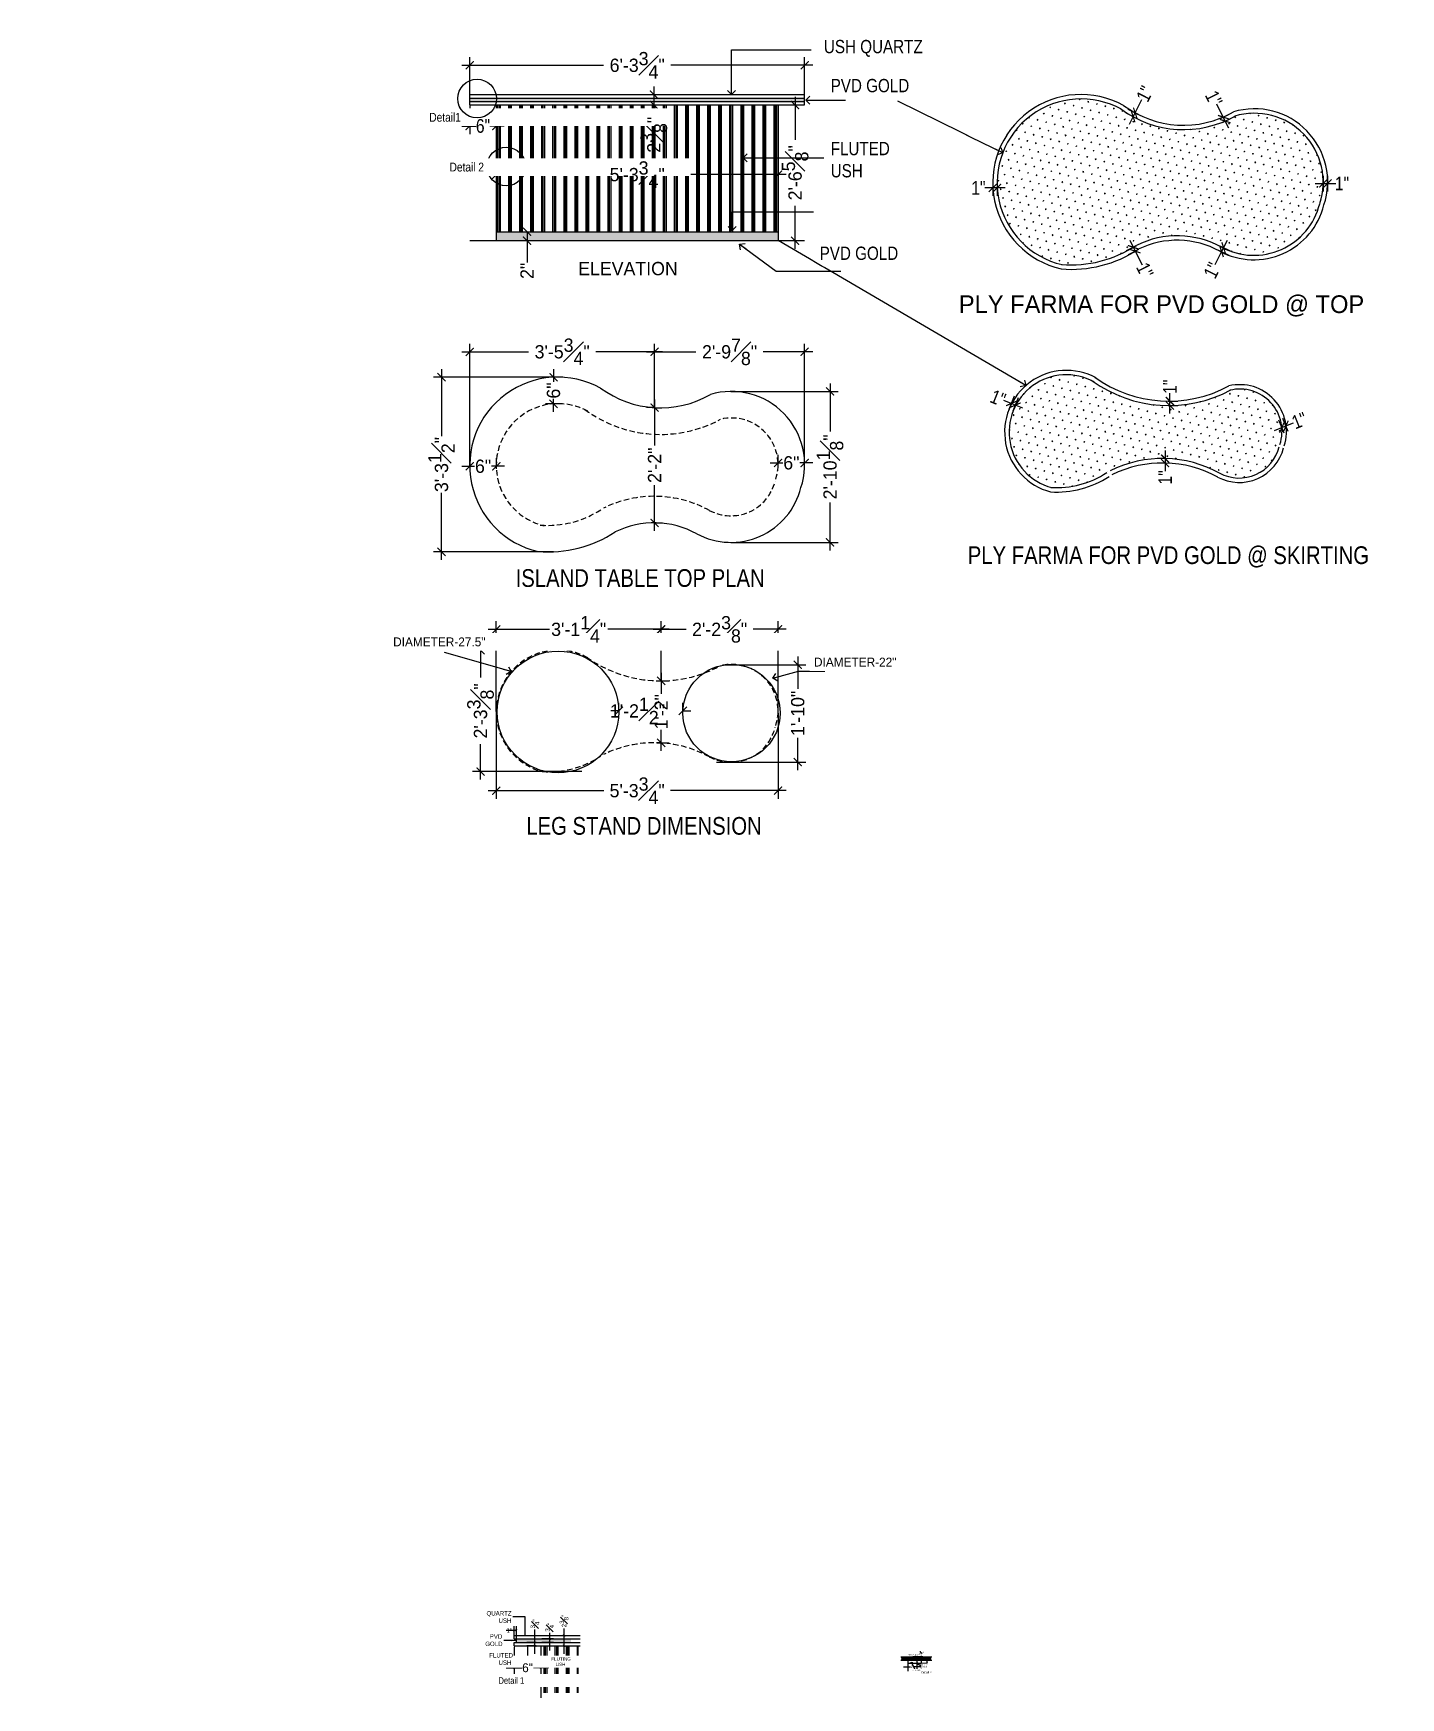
# Model space of a CAD drawing. Header units: inches. Extents: x -109431 to 29005, y -34715 to -1756.
# Drawn here: x -42350 to -42041, y -12425.2 to -12049.1 of the extents above; entities that cross this region are included whole.
import ezdxf
from ezdxf.lldxf.tags import DXFTag

# ---------------------------------------------------------------- set-up
doc = ezdxf.new("R2010")
doc.units = ezdxf.units.IN
doc.header["$LTSCALE"] = 0.05
doc.header["$MEASUREMENT"] = 0
doc.header["$PDMODE"] = 3
doc.header["$PDSIZE"] = -4
doc.linetypes.add('A2-XREF-115_FURN$0$HIDDEN', pattern=[0.375, 0.25, -0.125])
doc.linetypes.add('DASHED2', pattern=[0.375, 0.25, -0.125])
doc.layers.get('Defpoints').update_dxf_attribs({"linetype": 'DASHED2'})
for name, color, linetype in [('Bathroom-kitchen', 4, 'Continuous'), ('Civil Dimension - Text', 7, 'Continuous'), ('text', 4, 'Continuous')]:
    doc.layers.add(name, color=color, linetype=linetype)
doc.layers.add('hatch', color=7, linetype='Continuous', lineweight=25)
doc.styles.add('4MMOF3-8', font='ARIALN.TTF', dxfattribs={"height": 5.12})
doc.styles.add('9-128OF1-4', font='ARIALN.TTF', dxfattribs={"height": 3.0792})
doc.styles.get("Standard").update_dxf_attribs({"font": 'stylu.ttf', "height": 6})
doc.styles.add('style2', font='stylu.ttf')
tags = doc.linetypes.add('A2-XREF-115_FURN$0$DASHED', pattern=[0.75, 0.5, -0.25]).pattern_tags.tags
tags[6:7] = [DXFTag(74, 4), DXFTag(75, 0), DXFTag(340, '0'), DXFTag(46, 1.0), DXFTag(50, 0.0), DXFTag(44, 0.0), DXFTag(45, 0.0)]
tags[4:5] = [DXFTag(74, 4), DXFTag(75, 0), DXFTag(340, '0'), DXFTag(46, 1.0), DXFTag(50, 0.0), DXFTag(44, 0.0), DXFTag(45, 0.0)]
doc.dimstyles.new('Annotative', dxfattribs={"dimtxt": 0.18, "dimasz": 0.18, "dimexe": 0.18, "dimexo": 0.0625, "dimgap": 0.09, "dimtad": 0, "dimtih": 1, "dimtoh": 1, "dimdec": 4, "dimzin": 0, "dimdsep": 46, "dimtxsty": 'Standard', "dimcen": 0.09, "dimadec": 0, "dimazin": 0, "dimtfac": 1, "dimtdec": 4, "dimtofl": 0, "dimtmove": 0, "dimatfit": 3, "dimfxl": 1, "dimtolj": 1, "dimtzin": 0, "dimarcsym": 0})
doc.dimstyles.new('DIM 1-4', dxfattribs={"dimtxt": 3.0792, "dimasz": 1.82, "dimexe": 1.82, "dimexo": 0, "dimgap": 0.09, "dimtad": 0, "dimzin": 0, "dimdsep": 46, "dimlunit": 4, "dimtxsty": '9-128OF1-4', "dimblk": 'ARCHTICK', "dimcen": 1.8125, "dimdle": 1.82, "dimclrd": 8, "dimclre": 8, "dimadec": 0, "dimazin": 0, "dimtfac": 1, "dimtofl": 0, "dimtmove": 0, "dimatfit": 3, "dimldrblk": 'OPEN90', "dimfxl": 1, "dimtolj": 1, "dimtzin": 0, "dimlwd": -1, "dimarcsym": 0})
pattern_1 = [(45, (18314.8522, -3160.7733), (-0.51763809, 1.93185165), [0.25, -1.75]), (135, (18314.9406, -3160.6849), (-1.931851651, 0.517638089), [0.125, -3.33910161]), (135, (18314.9627, -3160.6628), (-1.931851651, 0.517638089), [0.1, -3.36410161]), (135, (18314.9185, -3160.707), (-1.931851651, 0.517638089), [0.1, -3.36410161]), (105, (18314.9848, -3160.6407), (-1.93185165, 0.51763809), [0.08, -1.92]), (165, (18314.8964, -3160.7291), (-1.41421356, -1.41421356), [0.08, -1.92])]

msp = doc.modelspace()

# ---------------------------------------------------------------- texts
at = {"layer": 'text', "ltscale": 50, "char_height": 4, "attachment_point": 4, "style": '4MMOF3-8', "bg_fill": 2}
for s, width, insert in [('{\\C32;\\c2648525;ISLAND TABLE TOP PLAN}', 101.6309528, (-42240.9884, -12172.22586)), ('{\\C32;\\c2648525;LEG STAND DIMENSION}', 105.2982983, (-42238.58027, -12228.22102))]:
    msp.add_mtext_dynamic_manual_height_columns(s, width=width, gutter_width=15.396, heights=[0], dxfattribs=dict(at, insert=insert))

# ---------------------------------------------------------------- blocks, each defined once
blk = doc.blocks.new('_ArchTick')
at = {"color": 0, "const_width": 0.15}
blk.add_lwpolyline([(-0.5, -0.5), (0.5, 0.5)], dxfattribs=at)
blk = doc.blocks.new('*D498')
at = {"layer": 'Civil Dimension - Text', "color": 8, "lineweight": -2, "ltscale": 50, "transparency": 16777216}
for p, q in [((-42209.6, -12133.71), (-42211.42, -12133.71)), ((-42209.64, -12159.74), (-42207.78, -12159.74))]:
    blk.add_line(p, q, dxfattribs=at)
at = {"layer": 'Civil Dimension - Text', "color": 8, "ltscale": 50, "transparency": 16777216}
for p, q in [((-42209.6, -12131.89), (-42209.6, -12142.24)), ((-42209.6, -12161.56), (-42209.6, -12151.21))]:
    blk.add_line(p, q, dxfattribs=at)
at = {"layer": 'Defpoints', "color": 0, "ltscale": 50, "transparency": 16777216}
for p in [(-42209.6, -12133.71), (-42209.64, -12159.74), (-42209.6, -12159.74)]:
    blk.add_point(p, dxfattribs=at)
at = {"layer": 'Civil Dimension - Text', "color": 8, "ltscale": 50, "transparency": 16777216, "xscale": 1.82, "yscale": 1.82, "zscale": 1.82}
for p, rotation in [((-42209.6, -12133.71), 90), ((-42209.6, -12159.74), 270)]:
    blk.add_blockref('_ArchTick', p, dxfattribs=dict(at, rotation=rotation))
at = {"layer": 'Civil Dimension - Text', "color": 0, "lineweight": 25, "ltscale": 50, "transparency": 16777216, "insert": (-42209.6, -12146.72), "char_height": 3, "attachment_point": 5, "rotation": 90, "style": 'style2'}
blk.add_mtext('\\A1;2\'-2"', dxfattribs=at)
blk = doc.blocks.new('_Open90')
at = {"color": 0, "linetype": 'ByBlock', "lineweight": -2}
for p, q in [((0, 0), (-1, 0)), ((-0.5, 0.5), (0, 0)), ((0, 0), (-0.5, -0.5))]:
    blk.add_line(p, q, dxfattribs=at)
blk = doc.blocks.new('*D515')
at = {"layer": 'Civil Dimension - Text', "color": 8, "lineweight": -2, "ltscale": 50, "transparency": 16777216}
for p, q in [((-42251.37, -12062.98), (-42251.37, -12054.53)), ((-42175.67, -12062.98), (-42175.67, -12054.53))]:
    blk.add_line(p, q, dxfattribs=at)
at = {"layer": 'Civil Dimension - Text', "color": 8, "ltscale": 50, "transparency": 16777216}
for p, q in [((-42253.19, -12056.35), (-42221.1, -12056.35)), ((-42173.85, -12056.35), (-42205.94, -12056.35))]:
    blk.add_line(p, q, dxfattribs=at)
at = {"layer": 'Defpoints', "color": 0, "ltscale": 50, "transparency": 16777216}
for p in [(-42175.67, -12056.35), (-42251.37, -12062.98), (-42175.67, -12062.98)]:
    blk.add_point(p, dxfattribs=at)
at = {"layer": 'Civil Dimension - Text', "color": 8, "ltscale": 50, "transparency": 16777216, "xscale": 1.82, "yscale": 1.82, "zscale": 1.82, "rotation": 180}
blk.add_blockref('_ArchTick', (-42251.37, -12056.35), dxfattribs=at)
at = {"layer": 'Civil Dimension - Text', "color": 8, "ltscale": 50, "transparency": 16777216, "xscale": 1.82, "yscale": 1.82, "zscale": 1.82}
blk.add_blockref('_ArchTick', (-42175.67, -12056.35), dxfattribs=at)
at = {"layer": 'Civil Dimension - Text', "color": 0, "lineweight": 25, "ltscale": 50, "transparency": 16777216, "insert": (-42213.52, -12056.35), "char_height": 3, "attachment_point": 5, "style": 'style2'}
blk.add_mtext('\\A1;6\'-3{\\H1x;\\S3#4;}"', dxfattribs=at)
blk = doc.blocks.new('*D516')
at = {"layer": 'Civil Dimension - Text', "color": 8, "lineweight": -2, "ltscale": 50, "transparency": 16777216}
for p, q in [((-42178.68, -12065.32), (-42176.02, -12065.32)), ((-42178.68, -12095.98), (-42176.02, -12095.98))]:
    blk.add_line(p, q, dxfattribs=at)
at = {"layer": 'Civil Dimension - Text', "color": 8, "ltscale": 50, "transparency": 16777216}
for p, q in [((-42177.84, -12063.5), (-42177.84, -12073.18)), ((-42177.84, -12097.8), (-42177.84, -12088.11))]:
    blk.add_line(p, q, dxfattribs=at)
at = {"layer": 'Defpoints', "color": 0, "ltscale": 50, "transparency": 16777216}
for p in [(-42178.68, -12065.32), (-42178.68, -12095.98), (-42177.84, -12095.98)]:
    blk.add_point(p, dxfattribs=at)
at = {"layer": 'Civil Dimension - Text', "color": 8, "ltscale": 50, "transparency": 16777216, "xscale": 1.82, "yscale": 1.82, "zscale": 1.82}
for p, rotation in [((-42177.84, -12065.32), 90), ((-42177.84, -12095.98), 270)]:
    blk.add_blockref('_ArchTick', p, dxfattribs=dict(at, rotation=rotation))
at = {"layer": 'Civil Dimension - Text', "color": 0, "lineweight": 25, "ltscale": 50, "transparency": 16777216, "insert": (-42177.84, -12080.65), "char_height": 3, "attachment_point": 5, "rotation": 90, "style": 'style2'}
blk.add_mtext('\\A1;2\'-6{\\H1x;\\S5#8;}"', dxfattribs=at)
blk = doc.blocks.new('*D517')
at = {"layer": 'Civil Dimension - Text', "color": 8, "lineweight": -2, "ltscale": 50, "transparency": 16777216}
for p, q in [((-42212.08, -12062.98), (-42207.94, -12062.98)), ((-42212.08, -12065.32), (-42207.94, -12065.32))]:
    blk.add_line(p, q, dxfattribs=at)
at = {"layer": 'Civil Dimension - Text', "color": 8, "ltscale": 50, "transparency": 16777216}
for p, q in [((-42209.76, -12061.16), (-42209.76, -12065.32)), ((-42209.76, -12065.32), (-42209.76, -12067.14))]:
    blk.add_line(p, q, dxfattribs=at)
at = {"layer": 'Defpoints', "color": 0, "ltscale": 50, "transparency": 16777216}
for p in [(-42212.08, -12062.98), (-42212.08, -12065.32), (-42209.76, -12065.32)]:
    blk.add_point(p, dxfattribs=at)
at = {"layer": 'Civil Dimension - Text', "color": 8, "ltscale": 50, "transparency": 16777216, "xscale": 1.82, "yscale": 1.82, "zscale": 1.82}
for p, rotation in [((-42209.76, -12062.98), 90), ((-42209.76, -12065.32), 270)]:
    blk.add_blockref('_ArchTick', p, dxfattribs=dict(at, rotation=rotation))
at = {"layer": 'Civil Dimension - Text', "color": 0, "lineweight": 25, "ltscale": 50, "transparency": 16777216, "insert": (-42209.76, -12072.06), "char_height": 3, "attachment_point": 5, "rotation": 90, "style": 'style2'}
blk.add_mtext('\\A1;2{\\H1x;\\S3#8;}"', dxfattribs=at)
blk = doc.blocks.new('*D518')
at = {"layer": 'Civil Dimension - Text', "color": 8, "lineweight": -2, "ltscale": 50, "transparency": 16777216}
for p, q in [((-42251.37, -12147.24), (-42251.37, -12119.27)), ((-42209.6, -12133.71), (-42209.6, -12119.27))]:
    blk.add_line(p, q, dxfattribs=at)
at = {"layer": 'Civil Dimension - Text', "color": 8, "ltscale": 50, "transparency": 16777216}
for p, q in [((-42253.19, -12121.09), (-42238.1, -12121.09)), ((-42207.78, -12121.09), (-42222.87, -12121.09))]:
    blk.add_line(p, q, dxfattribs=at)
at = {"layer": 'Defpoints', "color": 0, "ltscale": 50, "transparency": 16777216}
for p in [(-42251.37, -12121.09), (-42209.6, -12133.71), (-42251.37, -12147.24)]:
    blk.add_point(p, dxfattribs=at)
at = {"layer": 'Civil Dimension - Text', "color": 8, "ltscale": 50, "transparency": 16777216, "xscale": 1.82, "yscale": 1.82, "zscale": 1.82, "rotation": 180}
blk.add_blockref('_ArchTick', (-42251.37, -12121.09), dxfattribs=at)
at = {"layer": 'Civil Dimension - Text', "color": 8, "ltscale": 50, "transparency": 16777216, "xscale": 1.82, "yscale": 1.82, "zscale": 1.82}
blk.add_blockref('_ArchTick', (-42209.6, -12121.09), dxfattribs=at)
at = {"layer": 'Civil Dimension - Text', "color": 0, "lineweight": 25, "ltscale": 50, "transparency": 16777216, "insert": (-42230.48, -12121.09), "char_height": 3, "attachment_point": 5, "style": 'style2'}
blk.add_mtext('\\A1;3\'-5{\\H1x;\\S3#4;}"', dxfattribs=at)
blk = doc.blocks.new('*D519')
at = {"layer": 'Civil Dimension - Text', "color": 8, "lineweight": -2, "ltscale": 50, "transparency": 16777216}
for p, q in [((-42209.6, -12133.71), (-42209.6, -12119.27)), ((-42175.68, -12146.9), (-42175.68, -12119.27))]:
    blk.add_line(p, q, dxfattribs=at)
at = {"layer": 'Civil Dimension - Text', "color": 8, "ltscale": 50, "transparency": 16777216}
for p, q in [((-42211.42, -12121.09), (-42200.23, -12121.09)), ((-42173.86, -12121.09), (-42185.05, -12121.09))]:
    blk.add_line(p, q, dxfattribs=at)
at = {"layer": 'Defpoints', "color": 0, "ltscale": 50, "transparency": 16777216}
for p in [(-42175.68, -12121.09), (-42209.6, -12133.71), (-42175.68, -12146.9)]:
    blk.add_point(p, dxfattribs=at)
at = {"layer": 'Civil Dimension - Text', "color": 8, "ltscale": 50, "transparency": 16777216, "xscale": 1.82, "yscale": 1.82, "zscale": 1.82, "rotation": 180}
blk.add_blockref('_ArchTick', (-42209.6, -12121.09), dxfattribs=at)
at = {"layer": 'Civil Dimension - Text', "color": 8, "ltscale": 50, "transparency": 16777216, "xscale": 1.82, "yscale": 1.82, "zscale": 1.82}
blk.add_blockref('_ArchTick', (-42175.68, -12121.09), dxfattribs=at)
at = {"layer": 'Civil Dimension - Text', "color": 0, "lineweight": 25, "ltscale": 50, "transparency": 16777216, "insert": (-42192.64, -12121.09), "char_height": 3, "attachment_point": 5, "style": 'style2'}
blk.add_mtext('\\A1;2\'-9{\\H1x;\\S7#8;}"', dxfattribs=at)
blk = doc.blocks.new('*D520')
at = {"layer": 'Civil Dimension - Text', "color": 8, "lineweight": -2, "ltscale": 50, "transparency": 16777216}
for p, q in [((-42239.46, -12093.98), (-42236.6, -12093.98)), ((-42239.46, -12095.98), (-42236.6, -12095.98))]:
    blk.add_line(p, q, dxfattribs=at)
at = {"layer": 'Civil Dimension - Text', "color": 8, "ltscale": 50, "transparency": 16777216}
for p, q in [((-42238.42, -12093.98), (-42238.42, -12097.8)), ((-42238.42, -12095.98), (-42238.42, -12100.94))]:
    blk.add_line(p, q, dxfattribs=at)
at = {"layer": 'Defpoints', "color": 0, "ltscale": 50, "transparency": 16777216}
for p in [(-42239.46, -12093.98), (-42239.46, -12095.98), (-42238.42, -12093.98)]:
    blk.add_point(p, dxfattribs=at)
at = {"layer": 'Civil Dimension - Text', "color": 8, "ltscale": 50, "transparency": 16777216, "xscale": 1.82, "yscale": 1.82, "zscale": 1.82}
for p, rotation in [((-42238.42, -12093.98), 90), ((-42238.42, -12095.98), 270)]:
    blk.add_blockref('_ArchTick', p, dxfattribs=dict(at, rotation=rotation))
at = {"layer": 'Civil Dimension - Text', "color": 0, "lineweight": 25, "ltscale": 50, "transparency": 16777216, "insert": (-42238.42, -12102.8), "char_height": 3, "attachment_point": 5, "rotation": 90, "style": 'style2'}
blk.add_mtext('\\A1;2"', dxfattribs=at)
blk = doc.blocks.new('*D521')
at = {"layer": 'Civil Dimension - Text', "color": 8, "lineweight": -2, "ltscale": 50, "transparency": 16777216}
for p, q in [((-42230.34, -12126.83), (-42259.58, -12126.83)), ((-42232.41, -12166.28), (-42259.58, -12166.28))]:
    blk.add_line(p, q, dxfattribs=at)
at = {"layer": 'Civil Dimension - Text', "color": 8, "ltscale": 50, "transparency": 16777216}
for p, q in [((-42257.76, -12125.01), (-42257.76, -12140.16)), ((-42257.76, -12168.1), (-42257.76, -12152.96))]:
    blk.add_line(p, q, dxfattribs=at)
at = {"layer": 'Defpoints', "color": 0, "ltscale": 50, "transparency": 16777216}
for p in [(-42230.34, -12126.83), (-42257.76, -12166.28), (-42232.41, -12166.28)]:
    blk.add_point(p, dxfattribs=at)
at = {"layer": 'Civil Dimension - Text', "color": 8, "ltscale": 50, "transparency": 16777216, "xscale": 1.82, "yscale": 1.82, "zscale": 1.82}
for p, rotation in [((-42257.76, -12126.83), 90), ((-42257.76, -12166.28), 270)]:
    blk.add_blockref('_ArchTick', p, dxfattribs=dict(at, rotation=rotation))
at = {"layer": 'Civil Dimension - Text', "color": 0, "lineweight": 25, "ltscale": 50, "transparency": 16777216, "insert": (-42257.76, -12146.56), "char_height": 3, "attachment_point": 5, "rotation": 90, "style": 'style2'}
blk.add_mtext('\\A1;3\'-3{\\H1x;\\S1#2;}"', dxfattribs=at)
blk = doc.blocks.new('*D522')
at = {"layer": 'Civil Dimension - Text', "color": 8, "lineweight": -2, "ltscale": 50, "transparency": 16777216}
for p, q in [((-42192.39, -12130.04), (-42168.12, -12130.04)), ((-42192.34, -12164.14), (-42168.12, -12164.14))]:
    blk.add_line(p, q, dxfattribs=at)
at = {"layer": 'Civil Dimension - Text', "color": 8, "ltscale": 50, "transparency": 16777216}
for p, q in [((-42169.94, -12128.22), (-42169.94, -12139.08)), ((-42169.94, -12165.96), (-42169.94, -12155.1))]:
    blk.add_line(p, q, dxfattribs=at)
at = {"layer": 'Defpoints', "color": 0, "ltscale": 50, "transparency": 16777216}
for p in [(-42192.39, -12130.04), (-42192.34, -12164.14), (-42169.94, -12164.14)]:
    blk.add_point(p, dxfattribs=at)
at = {"layer": 'Civil Dimension - Text', "color": 8, "ltscale": 50, "transparency": 16777216, "xscale": 1.82, "yscale": 1.82, "zscale": 1.82}
for p, rotation in [((-42169.94, -12130.04), 90), ((-42169.94, -12164.14), 270)]:
    blk.add_blockref('_ArchTick', p, dxfattribs=dict(at, rotation=rotation))
at = {"layer": 'Civil Dimension - Text', "color": 0, "lineweight": 25, "ltscale": 50, "transparency": 16777216, "insert": (-42169.94, -12147.09), "char_height": 3, "attachment_point": 5, "rotation": 90, "style": 'style2'}
blk.add_mtext('\\A1;2\'-10{\\H1x;\\S1#8;}"', dxfattribs=at)
blk = doc.blocks.new('*D523')
at = {"layer": 'Civil Dimension - Text', "color": 8, "lineweight": -2, "ltscale": 50, "transparency": 16777216}
for p, q in [((-42251.37, -12065.32), (-42251.37, -12071.9)), ((-42245.37, -12065.32), (-42245.37, -12071.9))]:
    blk.add_line(p, q, dxfattribs=at)
at = {"layer": 'Civil Dimension - Text', "color": 8, "ltscale": 50, "transparency": 16777216}
for p, q in [((-42253.19, -12070.08), (-42249.92, -12070.08)), ((-42243.55, -12070.08), (-42246.82, -12070.08))]:
    blk.add_line(p, q, dxfattribs=at)
at = {"layer": 'Defpoints', "color": 0, "ltscale": 50, "transparency": 16777216}
for p in [(-42251.37, -12065.32), (-42245.37, -12065.32), (-42251.37, -12070.08)]:
    blk.add_point(p, dxfattribs=at)
at = {"layer": 'Civil Dimension - Text', "color": 8, "ltscale": 50, "transparency": 16777216, "xscale": 1.82, "yscale": 1.82, "zscale": 1.82, "rotation": 180}
blk.add_blockref('_ArchTick', (-42251.37, -12070.08), dxfattribs=at)
at = {"layer": 'Civil Dimension - Text', "color": 8, "ltscale": 50, "transparency": 16777216, "xscale": 1.82, "yscale": 1.82, "zscale": 1.82}
blk.add_blockref('_ArchTick', (-42245.37, -12070.08), dxfattribs=at)
at = {"layer": 'Civil Dimension - Text', "ltscale": 50, "transparency": 16777216, "insert": (-42248.37, -12070.08), "char_height": 3.079, "attachment_point": 5, "style": '9-128OF1-4'}
blk.add_mtext('\\A1;6"', dxfattribs=at)
blk = doc.blocks.new('*D524')
at = {"layer": 'Civil Dimension - Text', "color": 8, "ltscale": 50, "transparency": 16777216}
for p, q in [((-42247.19, -12081.05), (-42221.08, -12081.05)), ((-42179.85, -12081.05), (-42205.96, -12081.05))]:
    blk.add_line(p, q, dxfattribs=at)
at = {"layer": 'Civil Dimension - Text', "color": 8, "lineweight": -2, "ltscale": 50, "transparency": 16777216}
for p, q in [((-42245.37, -12080.65), (-42245.37, -12082.87)), ((-42181.67, -12080.65), (-42181.67, -12082.87))]:
    blk.add_line(p, q, dxfattribs=at)
at = {"layer": 'Defpoints', "color": 0, "ltscale": 50, "transparency": 16777216}
for p in [(-42245.37, -12080.65), (-42181.67, -12080.65), (-42181.67, -12081.05)]:
    blk.add_point(p, dxfattribs=at)
at = {"layer": 'Civil Dimension - Text', "color": 8, "ltscale": 50, "transparency": 16777216, "xscale": 1.82, "yscale": 1.82, "zscale": 1.82, "rotation": 180}
blk.add_blockref('_ArchTick', (-42245.37, -12081.05), dxfattribs=at)
at = {"layer": 'Civil Dimension - Text', "color": 8, "ltscale": 50, "transparency": 16777216, "xscale": 1.82, "yscale": 1.82, "zscale": 1.82}
blk.add_blockref('_ArchTick', (-42181.67, -12081.05), dxfattribs=at)
at = {"layer": 'Civil Dimension - Text', "color": 0, "lineweight": 25, "ltscale": 50, "transparency": 16777216, "insert": (-42213.52, -12081.05), "char_height": 3, "attachment_point": 5, "style": 'style2'}
blk.add_mtext('\\A1;5\'-3{\\H1x;\\S3#4;}"', dxfattribs=at)
blk = doc.blocks.new('*D525')
at = {"layer": 'Civil Dimension - Text', "color": 8, "lineweight": -2, "ltscale": 50, "transparency": 16777216}
for p, q in [((-42100.25, -12067.48), (-42102.59, -12066.31)), ((-42100.7, -12068.38), (-42103.04, -12067.2))]:
    blk.add_line(p, q, dxfattribs=at)
at = {"layer": 'Civil Dimension - Text', "color": 8, "ltscale": 50, "transparency": 16777216}
for p, q in [((-42100.96, -12067.13), (-42099.43, -12064.07)), ((-42102.23, -12069.65), (-42100.96, -12067.13))]:
    blk.add_line(p, q, dxfattribs=at)
at = {"layer": 'Defpoints', "color": 0, "ltscale": 50, "transparency": 16777216}
for p in [(-42100.96, -12067.13), (-42100.7, -12068.38), (-42100.25, -12067.48)]:
    blk.add_point(p, dxfattribs=at)
at = {"layer": 'Civil Dimension - Text', "color": 8, "ltscale": 50, "transparency": 16777216, "xscale": 1.82, "yscale": 1.82, "zscale": 1.82}
for p, rotation in [((-42101.41, -12068.02), 243.2946418980757), ((-42100.96, -12067.13), 63.2946418980757)]:
    blk.add_blockref('_ArchTick', p, dxfattribs=dict(at, rotation=rotation))
at = {"layer": 'Civil Dimension - Text', "ltscale": 50, "transparency": 16777216, "insert": (-42098.79, -12062.8), "char_height": 3.079, "attachment_point": 5, "rotation": 63.2946, "style": '9-128OF1-4'}
blk.add_mtext('\\A1;1"', dxfattribs=at)
blk = doc.blocks.new('*D526')
at = {"layer": 'Civil Dimension - Text', "color": 8, "ltscale": 50, "transparency": 16777216}
for p, q in [((-42081.05, -12068.07), (-42082.55, -12065.11)), ((-42079.79, -12070.59), (-42081.05, -12068.07))]:
    blk.add_line(p, q, dxfattribs=at)
at = {"layer": 'Civil Dimension - Text', "color": 8, "lineweight": -2, "ltscale": 50, "transparency": 16777216}
for p, q in [((-42081.72, -12068.41), (-42079.43, -12067.26)), ((-42081.27, -12069.3), (-42078.98, -12068.15))]:
    blk.add_line(p, q, dxfattribs=at)
at = {"layer": 'Defpoints', "color": 0, "ltscale": 50, "transparency": 16777216}
for p in [(-42081.72, -12068.41), (-42081.27, -12069.3), (-42081.05, -12068.07)]:
    blk.add_point(p, dxfattribs=at)
at = {"layer": 'Civil Dimension - Text', "color": 8, "ltscale": 50, "transparency": 16777216, "xscale": 1.82, "yscale": 1.82, "zscale": 1.82}
for p, rotation in [((-42081.05, -12068.07), 116.7053581078829), ((-42080.61, -12068.97), 296.7053581078829)]:
    blk.add_blockref('_ArchTick', p, dxfattribs=dict(at, rotation=rotation))
at = {"layer": 'Civil Dimension - Text', "ltscale": 50, "transparency": 16777216, "insert": (-42083.19, -12063.84), "char_height": 3.079, "attachment_point": 5, "rotation": 296.7054, "style": '9-128OF1-4'}
blk.add_mtext('\\A1;1"', dxfattribs=at)
blk = doc.blocks.new('*D527')
at = {"layer": 'Civil Dimension - Text', "color": 8, "lineweight": -2, "ltscale": 50, "transparency": 16777216}
for p, q in [((-42100.69, -12097.11), (-42103.02, -12098.29)), ((-42100.24, -12098.01), (-42102.57, -12099.18))]:
    blk.add_line(p, q, dxfattribs=at)
at = {"layer": 'Civil Dimension - Text', "color": 8, "ltscale": 50, "transparency": 16777216}
for p, q in [((-42102.21, -12095.84), (-42100.95, -12098.36)), ((-42100.95, -12098.36), (-42099.41, -12101.42))]:
    blk.add_line(p, q, dxfattribs=at)
at = {"layer": 'Defpoints', "color": 0, "ltscale": 50, "transparency": 16777216}
for p in [(-42100.69, -12097.11), (-42100.95, -12098.36), (-42100.24, -12098.01)]:
    blk.add_point(p, dxfattribs=at)
at = {"layer": 'Civil Dimension - Text', "color": 8, "ltscale": 50, "transparency": 16777216, "xscale": 1.82, "yscale": 1.82, "zscale": 1.82}
for p, rotation in [((-42101.39, -12097.47), 116.7053581011749), ((-42100.95, -12098.36), 296.705358101175)]:
    blk.add_blockref('_ArchTick', p, dxfattribs=dict(at, rotation=rotation))
at = {"layer": 'Civil Dimension - Text', "ltscale": 50, "transparency": 16777216, "insert": (-42098.77, -12102.69), "char_height": 3.079, "attachment_point": 5, "rotation": 296.7054, "style": '9-128OF1-4'}
blk.add_mtext('\\A1;1"', dxfattribs=at)
blk = doc.blocks.new('*D499')
at = {"layer": 'Civil Dimension - Text', "color": 8, "ltscale": 50, "transparency": 16777216}
for p, q in [((-42080.18, -12095.94), (-42081.44, -12098.45)), ((-42081.44, -12098.45), (-42082.93, -12101.42))]:
    blk.add_line(p, q, dxfattribs=at)
at = {"layer": 'Civil Dimension - Text', "color": 8, "lineweight": -2, "ltscale": 50, "transparency": 16777216}
for p, q in [((-42082.11, -12098.12), (-42079.82, -12099.27)), ((-42081.66, -12097.23), (-42079.37, -12098.38))]:
    blk.add_line(p, q, dxfattribs=at)
at = {"layer": 'Defpoints', "color": 0, "ltscale": 50, "transparency": 16777216}
for p in [(-42082.11, -12098.12), (-42081.66, -12097.23), (-42081.44, -12098.45)]:
    blk.add_point(p, dxfattribs=at)
at = {"layer": 'Civil Dimension - Text', "color": 8, "ltscale": 50, "transparency": 16777216, "xscale": 1.82, "yscale": 1.82, "zscale": 1.82}
for p, rotation in [((-42081.44, -12098.45), 243.2946418921171), ((-42080.99, -12097.56), 63.29464189211708)]:
    blk.add_blockref('_ArchTick', p, dxfattribs=dict(at, rotation=rotation))
at = {"layer": 'Civil Dimension - Text', "ltscale": 50, "transparency": 16777216, "insert": (-42083.57, -12102.69), "char_height": 3.079, "attachment_point": 5, "rotation": 63.2946, "style": '9-128OF1-4'}
blk.add_mtext('\\A1;1"', dxfattribs=at)
blk = doc.blocks.new('*D500')
at = {"layer": 'Civil Dimension - Text', "color": 8, "ltscale": 50, "transparency": 16777216}
for p, q in [((-42133.16, -12084.06), (-42134.98, -12084.06)), ((-42130.34, -12084.06), (-42133.16, -12084.06))]:
    blk.add_line(p, q, dxfattribs=at)
at = {"layer": 'Civil Dimension - Text', "color": 8, "lineweight": -2, "ltscale": 50, "transparency": 16777216}
for p, q in [((-42133.16, -12082.32), (-42133.16, -12085.88)), ((-42132.16, -12082.35), (-42132.16, -12085.88))]:
    blk.add_line(p, q, dxfattribs=at)
at = {"layer": 'Defpoints', "color": 0, "ltscale": 50, "transparency": 16777216}
for p in [(-42133.16, -12082.32), (-42133.16, -12084.06), (-42132.16, -12082.35)]:
    blk.add_point(p, dxfattribs=at)
at = {"layer": 'Civil Dimension - Text', "color": 8, "ltscale": 50, "transparency": 16777216, "xscale": 1.82, "yscale": 1.82, "zscale": 1.82, "rotation": 180}
blk.add_blockref('_ArchTick', (-42133.16, -12084.06), dxfattribs=at)
at = {"layer": 'Civil Dimension - Text', "color": 8, "ltscale": 50, "transparency": 16777216, "xscale": 1.82, "yscale": 1.82, "zscale": 1.82}
blk.add_blockref('_ArchTick', (-42132.16, -12084.06), dxfattribs=at)
at = {"layer": 'Civil Dimension - Text', "ltscale": 50, "transparency": 16777216, "insert": (-42136.4, -12084.06), "char_height": 3.079, "attachment_point": 5, "style": '9-128OF1-4'}
blk.add_mtext('\\A1;1"', dxfattribs=at)
blk = doc.blocks.new('*D501')
at = {"layer": 'Civil Dimension - Text', "color": 8, "lineweight": -2, "ltscale": 50, "transparency": 16777216}
for p, q in [((-42058.47, -12081.36), (-42058.47, -12084.88)), ((-42057.47, -12081.33), (-42057.47, -12084.88))]:
    blk.add_line(p, q, dxfattribs=at)
at = {"layer": 'Civil Dimension - Text', "color": 8, "ltscale": 50, "transparency": 16777216}
for p, q in [((-42060.29, -12083.06), (-42057.47, -12083.06)), ((-42057.47, -12083.06), (-42055.65, -12083.06))]:
    blk.add_line(p, q, dxfattribs=at)
at = {"layer": 'Defpoints', "color": 0, "ltscale": 50, "transparency": 16777216}
for p in [(-42058.47, -12081.36), (-42057.47, -12081.33), (-42057.47, -12083.06)]:
    blk.add_point(p, dxfattribs=at)
at = {"layer": 'Civil Dimension - Text', "color": 8, "ltscale": 50, "transparency": 16777216, "xscale": 1.82, "yscale": 1.82, "zscale": 1.82, "rotation": 180}
blk.add_blockref('_ArchTick', (-42058.47, -12083.06), dxfattribs=at)
at = {"layer": 'Civil Dimension - Text', "color": 8, "ltscale": 50, "transparency": 16777216, "xscale": 1.82, "yscale": 1.82, "zscale": 1.82}
blk.add_blockref('_ArchTick', (-42057.47, -12083.06), dxfattribs=at)
at = {"layer": 'Civil Dimension - Text', "ltscale": 50, "transparency": 16777216, "insert": (-42054.22, -12083.06), "char_height": 3.079, "attachment_point": 5, "style": '9-128OF1-4'}
blk.add_mtext('\\A1;1"', dxfattribs=at)
blk = doc.blocks.new('*D502')
at = {"layer": 'Civil Dimension - Text', "color": 8, "lineweight": -2, "ltscale": 50, "transparency": 16777216}
for p, q in [((-42245.37, -12202.37), (-42245.37, -12222.06)), ((-42181.68, -12202.71), (-42181.68, -12222.06))]:
    blk.add_line(p, q, dxfattribs=at)
at = {"layer": 'Civil Dimension - Text', "color": 8, "ltscale": 50, "transparency": 16777216}
for p, q in [((-42247.19, -12220.24), (-42221.09, -12220.24)), ((-42179.86, -12220.24), (-42205.97, -12220.24))]:
    blk.add_line(p, q, dxfattribs=at)
at = {"layer": 'Defpoints', "color": 0, "ltscale": 50, "transparency": 16777216}
for p in [(-42245.37, -12202.37), (-42181.68, -12202.71), (-42245.37, -12220.24)]:
    blk.add_point(p, dxfattribs=at)
at = {"layer": 'Civil Dimension - Text', "color": 8, "ltscale": 50, "transparency": 16777216, "xscale": 1.82, "yscale": 1.82, "zscale": 1.82, "rotation": 180}
blk.add_blockref('_ArchTick', (-42245.37, -12220.24), dxfattribs=at)
at = {"layer": 'Civil Dimension - Text', "color": 8, "ltscale": 50, "transparency": 16777216, "xscale": 1.82, "yscale": 1.82, "zscale": 1.82}
blk.add_blockref('_ArchTick', (-42181.68, -12220.24), dxfattribs=at)
at = {"layer": 'Civil Dimension - Text', "color": 0, "lineweight": 25, "ltscale": 50, "transparency": 16777216, "insert": (-42213.53, -12220.24), "char_height": 3, "attachment_point": 5, "style": 'style2'}
blk.add_mtext('\\A1;5\'-3{\\H1x;\\S3#4;}"', dxfattribs=at)
blk = doc.blocks.new('*D503')
at = {"layer": 'Civil Dimension - Text', "color": 8, "ltscale": 50, "transparency": 16777216}
for p, q in [((-42177.23, -12189.96), (-42177.23, -12197.24)), ((-42177.23, -12215.6), (-42177.23, -12208.32))]:
    blk.add_line(p, q, dxfattribs=at)
at = {"layer": 'Civil Dimension - Text', "color": 8, "lineweight": -2, "ltscale": 50, "transparency": 16777216}
for p, q in [((-42194.27, -12191.78), (-42175.41, -12191.78)), ((-42195.62, -12213.78), (-42175.41, -12213.78))]:
    blk.add_line(p, q, dxfattribs=at)
at = {"layer": 'Defpoints', "color": 0, "ltscale": 50, "transparency": 16777216}
for p in [(-42194.27, -12191.78), (-42195.62, -12213.78), (-42177.23, -12213.78)]:
    blk.add_point(p, dxfattribs=at)
at = {"layer": 'Civil Dimension - Text', "color": 8, "ltscale": 50, "transparency": 16777216, "xscale": 1.82, "yscale": 1.82, "zscale": 1.82}
for p, rotation in [((-42177.23, -12191.78), 90), ((-42177.23, -12213.78), 270)]:
    blk.add_blockref('_ArchTick', p, dxfattribs=dict(at, rotation=rotation))
at = {"layer": 'Civil Dimension - Text', "color": 0, "lineweight": 25, "ltscale": 50, "transparency": 16777216, "insert": (-42177.23, -12202.78), "char_height": 3, "attachment_point": 5, "rotation": 90, "style": 'style2'}
blk.add_mtext('\\A1;1\'-10"', dxfattribs=at)
blk = doc.blocks.new('*D504')
at = {"layer": 'Civil Dimension - Text', "color": 8, "ltscale": 50, "transparency": 16777216}
for p, q in [((-42208.1, -12193.6), (-42208.1, -12198.37)), ((-42208.1, -12211.24), (-42208.1, -12206.47))]:
    blk.add_line(p, q, dxfattribs=at)
at = {"layer": 'Civil Dimension - Text', "color": 8, "lineweight": -2, "ltscale": 50, "transparency": 16777216}
for p, q in [((-42208.75, -12195.42), (-42206.28, -12195.42)), ((-42209.07, -12209.42), (-42206.28, -12209.42))]:
    blk.add_line(p, q, dxfattribs=at)
at = {"layer": 'Defpoints', "color": 0, "ltscale": 50, "transparency": 16777216}
for p in [(-42208.75, -12195.42), (-42209.07, -12209.42), (-42208.1, -12209.42)]:
    blk.add_point(p, dxfattribs=at)
at = {"layer": 'Civil Dimension - Text', "color": 8, "ltscale": 50, "transparency": 16777216, "xscale": 1.82, "yscale": 1.82, "zscale": 1.82}
for p, rotation in [((-42208.1, -12195.42), 90), ((-42208.1, -12209.42), 270)]:
    blk.add_blockref('_ArchTick', p, dxfattribs=dict(at, rotation=rotation))
at = {"layer": 'Civil Dimension - Text', "color": 0, "lineweight": 25, "ltscale": 50, "transparency": 16777216, "insert": (-42208.1, -12202.42), "char_height": 3, "attachment_point": 5, "rotation": 90, "style": 'style2'}
blk.add_mtext('\\A1;1\'-2"', dxfattribs=at)
blk = doc.blocks.new('*D505')
at = {"layer": 'Civil Dimension - Text', "color": 8, "ltscale": 50, "transparency": 16777216}
for p, q in [((-42248.94, -12186.68), (-42248.94, -12194.67)), ((-42248.94, -12217.75), (-42248.94, -12209.77))]:
    blk.add_line(p, q, dxfattribs=at)
at = {"layer": 'Civil Dimension - Text', "color": 8, "lineweight": -2, "ltscale": 50, "transparency": 16777216}
for p, q in [((-42228.56, -12188.5), (-42250.76, -12188.5)), ((-42226.07, -12215.93), (-42250.76, -12215.93))]:
    blk.add_line(p, q, dxfattribs=at)
at = {"layer": 'Defpoints', "color": 0, "ltscale": 50, "transparency": 16777216}
for p in [(-42228.56, -12188.5), (-42248.94, -12215.93), (-42226.07, -12215.93)]:
    blk.add_point(p, dxfattribs=at)
at = {"layer": 'Civil Dimension - Text', "color": 8, "ltscale": 50, "transparency": 16777216, "xscale": 1.82, "yscale": 1.82, "zscale": 1.82}
for p, rotation in [((-42248.94, -12188.5), 90), ((-42248.94, -12215.93), 270)]:
    blk.add_blockref('_ArchTick', p, dxfattribs=dict(at, rotation=rotation))
at = {"layer": 'Civil Dimension - Text', "color": 0, "lineweight": 25, "ltscale": 50, "transparency": 16777216, "insert": (-42248.94, -12202.22), "char_height": 3, "attachment_point": 5, "rotation": 90, "style": 'style2'}
blk.add_mtext('\\A1;2\'-3{\\H1x;\\S3#8;}"', dxfattribs=at)
blk = doc.blocks.new('*D506')
at = {"layer": 'Civil Dimension - Text', "color": 8, "lineweight": -2, "ltscale": 50, "transparency": 16777216}
for p, q in [((-42245.37, -12202.37), (-42245.37, -12181.97)), ((-42208.1, -12195.43), (-42208.1, -12181.97))]:
    blk.add_line(p, q, dxfattribs=at)
at = {"layer": 'Civil Dimension - Text', "color": 8, "ltscale": 50, "transparency": 16777216}
for p, q in [((-42247.19, -12183.79), (-42233.33, -12183.79)), ((-42206.28, -12183.79), (-42220.14, -12183.79))]:
    blk.add_line(p, q, dxfattribs=at)
at = {"layer": 'Defpoints', "color": 0, "ltscale": 50, "transparency": 16777216}
for p in [(-42245.37, -12183.79), (-42208.1, -12195.43), (-42245.37, -12202.37)]:
    blk.add_point(p, dxfattribs=at)
at = {"layer": 'Civil Dimension - Text', "color": 8, "ltscale": 50, "transparency": 16777216, "xscale": 1.82, "yscale": 1.82, "zscale": 1.82, "rotation": 180}
blk.add_blockref('_ArchTick', (-42245.37, -12183.79), dxfattribs=at)
at = {"layer": 'Civil Dimension - Text', "color": 8, "ltscale": 50, "transparency": 16777216, "xscale": 1.82, "yscale": 1.82, "zscale": 1.82}
blk.add_blockref('_ArchTick', (-42208.1, -12183.79), dxfattribs=at)
at = {"layer": 'Civil Dimension - Text', "color": 0, "lineweight": 25, "ltscale": 50, "transparency": 16777216, "insert": (-42226.74, -12183.79), "char_height": 3, "attachment_point": 5, "style": 'style2'}
blk.add_mtext('\\A1;3\'-1{\\H1x;\\S1#4;}"', dxfattribs=at)
blk = doc.blocks.new('*D497')
at = {"layer": 'Civil Dimension - Text', "color": 8, "lineweight": -2, "ltscale": 50, "transparency": 16777216}
for p, q in [((-42208.1, -12195.43), (-42208.1, -12181.97)), ((-42181.68, -12202.71), (-42181.68, -12181.97))]:
    blk.add_line(p, q, dxfattribs=at)
at = {"layer": 'Civil Dimension - Text', "color": 8, "ltscale": 50, "transparency": 16777216}
for p, q in [((-42209.92, -12183.79), (-42202.44, -12183.79)), ((-42179.86, -12183.79), (-42187.34, -12183.79))]:
    blk.add_line(p, q, dxfattribs=at)
at = {"layer": 'Defpoints', "color": 0, "ltscale": 50, "transparency": 16777216}
for p in [(-42181.68, -12183.79), (-42208.1, -12195.43), (-42181.68, -12202.71)]:
    blk.add_point(p, dxfattribs=at)
at = {"layer": 'Civil Dimension - Text', "color": 8, "ltscale": 50, "transparency": 16777216, "xscale": 1.82, "yscale": 1.82, "zscale": 1.82, "rotation": 180}
blk.add_blockref('_ArchTick', (-42208.1, -12183.79), dxfattribs=at)
at = {"layer": 'Civil Dimension - Text', "color": 8, "ltscale": 50, "transparency": 16777216, "xscale": 1.82, "yscale": 1.82, "zscale": 1.82}
blk.add_blockref('_ArchTick', (-42181.68, -12183.79), dxfattribs=at)
at = {"layer": 'Civil Dimension - Text', "color": 0, "lineweight": 25, "ltscale": 50, "transparency": 16777216, "insert": (-42194.89, -12183.79), "char_height": 3, "attachment_point": 5, "style": 'style2'}
blk.add_mtext('\\A1;2\'-2{\\H1x;\\S3#8;}"', dxfattribs=at)
blk = doc.blocks.new('*D507')
at = {"layer": 'Civil Dimension - Text', "color": 8, "ltscale": 50, "transparency": 16777216}
for p, q in [((-42217.66, -12202.22), (-42219.48, -12202.22)), ((-42203.2, -12202.22), (-42201.38, -12202.22))]:
    blk.add_line(p, q, dxfattribs=at)
at = {"layer": 'Civil Dimension - Text', "color": 8, "lineweight": -2, "ltscale": 50, "transparency": 16777216}
for p, q in [((-42217.66, -12202.41), (-42217.66, -12200.4)), ((-42203.2, -12202.36), (-42203.2, -12200.4))]:
    blk.add_line(p, q, dxfattribs=at)
at = {"layer": 'Defpoints', "color": 0, "ltscale": 50, "transparency": 16777216}
for p in [(-42217.66, -12202.22), (-42217.66, -12202.41), (-42203.2, -12202.36)]:
    blk.add_point(p, dxfattribs=at)
at = {"layer": 'Civil Dimension - Text', "color": 8, "ltscale": 50, "transparency": 16777216, "xscale": 1.82, "yscale": 1.82, "zscale": 1.82}
blk.add_blockref('_ArchTick', (-42217.66, -12202.22), dxfattribs=at)
at = {"layer": 'Civil Dimension - Text', "color": 8, "ltscale": 50, "transparency": 16777216, "xscale": 1.82, "yscale": 1.82, "zscale": 1.82, "rotation": 180}
blk.add_blockref('_ArchTick', (-42203.2, -12202.22), dxfattribs=at)
at = {"layer": 'Civil Dimension - Text', "color": 0, "lineweight": 25, "ltscale": 50, "transparency": 16777216, "insert": (-42213.46, -12202.22), "char_height": 3, "attachment_point": 5, "style": 'style2'}
blk.add_mtext('\\A1;1\'-2{\\H1x;\\S1#2;}"', dxfattribs=at)
blk = doc.blocks.new('*D508')
at = {"layer": 'Civil Dimension - Text', "color": 8, "ltscale": 50, "transparency": 16777216}
for p, q in [((-42128.96, -12132.76), (-42130.65, -12132.08)), ((-42126.34, -12133.8), (-42128.96, -12132.76))]:
    blk.add_line(p, q, dxfattribs=at)
at = {"layer": 'Civil Dimension - Text', "color": 8, "lineweight": -2, "ltscale": 50, "transparency": 16777216}
for p, q in [((-42129.48, -12134.05), (-42128.28, -12131.07)), ((-42128.55, -12134.42), (-42127.35, -12131.44))]:
    blk.add_line(p, q, dxfattribs=at)
at = {"layer": 'Defpoints', "color": 0, "ltscale": 50, "transparency": 16777216}
for p in [(-42129.48, -12134.05), (-42128.96, -12132.76), (-42128.55, -12134.42)]:
    blk.add_point(p, dxfattribs=at)
at = {"layer": 'Civil Dimension - Text', "color": 8, "ltscale": 50, "transparency": 16777216, "xscale": 1.82, "yscale": 1.82, "zscale": 1.82}
for p, rotation in [((-42128.96, -12132.76), 158.1920852118994), ((-42128.03, -12133.13), 338.1920852118993)]:
    blk.add_blockref('_ArchTick', p, dxfattribs=dict(at, rotation=rotation))
at = {"layer": 'Civil Dimension - Text', "ltscale": 50, "transparency": 16777216, "insert": (-42131.97, -12131.55), "char_height": 3.079, "attachment_point": 5, "rotation": 338.1921, "style": '9-128OF1-4'}
blk.add_mtext('\\A1;1"', dxfattribs=at)
blk = doc.blocks.new('*D509')
at = {"layer": 'Civil Dimension - Text', "color": 8, "ltscale": 50, "transparency": 16777216}
for p, q in [((-42069.5, -12138.88), (-42066.89, -12137.83)), ((-42066.89, -12137.83), (-42065.2, -12137.15))]:
    blk.add_line(p, q, dxfattribs=at)
at = {"layer": 'Civil Dimension - Text', "color": 8, "lineweight": -2, "ltscale": 50, "transparency": 16777216}
for p, q in [((-42067.3, -12139.5), (-42068.49, -12136.51)), ((-42066.37, -12139.13), (-42067.56, -12136.14))]:
    blk.add_line(p, q, dxfattribs=at)
at = {"layer": 'Defpoints', "color": 0, "ltscale": 50, "transparency": 16777216}
for p in [(-42066.89, -12137.83), (-42067.3, -12139.5), (-42066.37, -12139.13)]:
    blk.add_point(p, dxfattribs=at)
at = {"layer": 'Civil Dimension - Text', "color": 8, "ltscale": 50, "transparency": 16777216, "xscale": 1.82, "yscale": 1.82, "zscale": 1.82}
for p, rotation in [((-42067.81, -12138.2), 201.8079147881006), ((-42066.89, -12137.83), 21.80791478810065)]:
    blk.add_blockref('_ArchTick', p, dxfattribs=dict(at, rotation=rotation))
at = {"layer": 'Civil Dimension - Text', "ltscale": 50, "transparency": 16777216, "insert": (-42063.87, -12136.62), "char_height": 3.079, "attachment_point": 5, "rotation": 21.8079, "style": '9-128OF1-4'}
blk.add_mtext('\\A1;1"', dxfattribs=at)
blk = doc.blocks.new('*D510')
at = {"layer": 'Civil Dimension - Text', "color": 8, "ltscale": 50, "transparency": 16777216}
for p, q in [((-42093.12, -12132.22), (-42093.12, -12130.4)), ((-42093.12, -12135.04), (-42093.12, -12132.22))]:
    blk.add_line(p, q, dxfattribs=at)
at = {"layer": 'Civil Dimension - Text', "color": 8, "lineweight": -2, "ltscale": 50, "transparency": 16777216}
for p, q in [((-42093.54, -12133.22), (-42091.3, -12133.22)), ((-42093.53, -12132.22), (-42091.3, -12132.22))]:
    blk.add_line(p, q, dxfattribs=at)
at = {"layer": 'Defpoints', "color": 0, "ltscale": 50, "transparency": 16777216}
for p in [(-42093.54, -12133.22), (-42093.53, -12132.22), (-42093.12, -12132.22)]:
    blk.add_point(p, dxfattribs=at)
at = {"layer": 'Civil Dimension - Text', "color": 8, "ltscale": 50, "transparency": 16777216, "xscale": 1.82, "yscale": 1.82, "zscale": 1.82}
for p, rotation in [((-42093.12, -12132.22), 90), ((-42093.12, -12133.22), 270)]:
    blk.add_blockref('_ArchTick', p, dxfattribs=dict(at, rotation=rotation))
at = {"layer": 'Civil Dimension - Text', "ltscale": 50, "transparency": 16777216, "insert": (-42093.12, -12128.98), "char_height": 3.079, "attachment_point": 5, "rotation": 90, "style": '9-128OF1-4'}
blk.add_mtext('\\A1;1"', dxfattribs=at)
blk = doc.blocks.new('*D511')
at = {"layer": 'Civil Dimension - Text', "color": 8, "lineweight": -2, "ltscale": 50, "transparency": 16777216}
for p, q in [((-42094.15, -12145.22), (-42096.02, -12145.22)), ((-42094.18, -12146.22), (-42096.02, -12146.22))]:
    blk.add_line(p, q, dxfattribs=at)
at = {"layer": 'Civil Dimension - Text', "color": 8, "ltscale": 50, "transparency": 16777216}
for p, q in [((-42094.2, -12143.4), (-42094.2, -12146.22)), ((-42094.2, -12146.22), (-42094.2, -12148.04))]:
    blk.add_line(p, q, dxfattribs=at)
at = {"layer": 'Defpoints', "color": 0, "ltscale": 50, "transparency": 16777216}
for p in [(-42094.15, -12145.22), (-42094.2, -12146.22), (-42094.18, -12146.22)]:
    blk.add_point(p, dxfattribs=at)
at = {"layer": 'Civil Dimension - Text', "color": 8, "ltscale": 50, "transparency": 16777216, "xscale": 1.82, "yscale": 1.82, "zscale": 1.82}
for p, rotation in [((-42094.2, -12145.22), 90), ((-42094.2, -12146.22), 270)]:
    blk.add_blockref('_ArchTick', p, dxfattribs=dict(at, rotation=rotation))
at = {"layer": 'Civil Dimension - Text', "ltscale": 50, "transparency": 16777216, "insert": (-42094.2, -12149.46), "char_height": 3.079, "attachment_point": 5, "rotation": 90, "style": '9-128OF1-4'}
blk.add_mtext('\\A1;1"', dxfattribs=at)
blk = doc.blocks.new('*D512')
at = {"layer": 'Civil Dimension - Text', "color": 8, "lineweight": -2, "ltscale": 50, "transparency": 16777216}
for p, q in [((-42251.37, -12147.24), (-42251.37, -12145.14)), ((-42245.35, -12147.54), (-42245.35, -12145.14))]:
    blk.add_line(p, q, dxfattribs=at)
at = {"layer": 'Civil Dimension - Text', "color": 8, "ltscale": 50, "transparency": 16777216}
for p, q in [((-42253.19, -12146.96), (-42250.28, -12146.96)), ((-42243.53, -12146.96), (-42246.44, -12146.96))]:
    blk.add_line(p, q, dxfattribs=at)
at = {"layer": 'Defpoints', "color": 0, "ltscale": 50, "transparency": 16777216}
for p in [(-42251.37, -12146.96), (-42251.37, -12147.24), (-42245.35, -12147.54)]:
    blk.add_point(p, dxfattribs=at)
at = {"layer": 'Civil Dimension - Text', "color": 8, "ltscale": 50, "transparency": 16777216, "xscale": 1.82, "yscale": 1.82, "zscale": 1.82, "rotation": 180}
blk.add_blockref('_ArchTick', (-42251.37, -12146.96), dxfattribs=at)
at = {"layer": 'Civil Dimension - Text', "color": 8, "ltscale": 50, "transparency": 16777216, "xscale": 1.82, "yscale": 1.82, "zscale": 1.82}
blk.add_blockref('_ArchTick', (-42245.35, -12146.96), dxfattribs=at)
at = {"layer": 'Civil Dimension - Text', "color": 0, "lineweight": 25, "ltscale": 50, "transparency": 16777216, "insert": (-42248.36, -12146.96), "char_height": 3, "attachment_point": 5, "style": 'style2'}
blk.add_mtext('\\A1;6"', dxfattribs=at)
blk = doc.blocks.new('*D513')
at = {"layer": 'Civil Dimension - Text', "color": 8, "lineweight": -2, "ltscale": 50, "transparency": 16777216}
for p, q in [((-42230.34, -12126.83), (-42234.25, -12126.83)), ((-42230.66, -12132.83), (-42234.25, -12132.83))]:
    blk.add_line(p, q, dxfattribs=at)
at = {"layer": 'Civil Dimension - Text', "color": 8, "ltscale": 50, "transparency": 16777216}
for p, q in [((-42232.43, -12125.01), (-42232.43, -12127.91)), ((-42232.43, -12134.65), (-42232.43, -12131.75))]:
    blk.add_line(p, q, dxfattribs=at)
at = {"layer": 'Defpoints', "color": 0, "ltscale": 50, "transparency": 16777216}
for p in [(-42230.34, -12126.83), (-42232.43, -12132.83), (-42230.66, -12132.83)]:
    blk.add_point(p, dxfattribs=at)
at = {"layer": 'Civil Dimension - Text', "color": 8, "ltscale": 50, "transparency": 16777216, "xscale": 1.82, "yscale": 1.82, "zscale": 1.82}
for p, rotation in [((-42232.43, -12126.83), 90), ((-42232.43, -12132.83), 270)]:
    blk.add_blockref('_ArchTick', p, dxfattribs=dict(at, rotation=rotation))
at = {"layer": 'Civil Dimension - Text', "color": 0, "lineweight": 25, "ltscale": 50, "transparency": 16777216, "insert": (-42232.43, -12129.83), "char_height": 3, "attachment_point": 5, "rotation": 90, "style": 'style2'}
blk.add_mtext('\\A1;6"', dxfattribs=at)
blk = doc.blocks.new('*D514')
at = {"layer": 'Civil Dimension - Text', "color": 8, "lineweight": -2, "ltscale": 50, "transparency": 16777216}
for p, q in [((-42181.68, -12146.78), (-42181.68, -12144.37)), ((-42175.68, -12146.9), (-42175.68, -12144.37))]:
    blk.add_line(p, q, dxfattribs=at)
at = {"layer": 'Civil Dimension - Text', "color": 8, "ltscale": 50, "transparency": 16777216}
for p, q in [((-42183.5, -12146.19), (-42180.6, -12146.19)), ((-42173.86, -12146.19), (-42176.76, -12146.19))]:
    blk.add_line(p, q, dxfattribs=at)
at = {"layer": 'Defpoints', "color": 0, "ltscale": 50, "transparency": 16777216}
for p in [(-42181.68, -12146.19), (-42181.68, -12146.78), (-42175.68, -12146.9)]:
    blk.add_point(p, dxfattribs=at)
at = {"layer": 'Civil Dimension - Text', "color": 8, "ltscale": 50, "transparency": 16777216, "xscale": 1.82, "yscale": 1.82, "zscale": 1.82, "rotation": 180}
blk.add_blockref('_ArchTick', (-42181.68, -12146.19), dxfattribs=at)
at = {"layer": 'Civil Dimension - Text', "color": 8, "ltscale": 50, "transparency": 16777216, "xscale": 1.82, "yscale": 1.82, "zscale": 1.82}
blk.add_blockref('_ArchTick', (-42175.68, -12146.19), dxfattribs=at)
at = {"layer": 'Civil Dimension - Text', "color": 0, "lineweight": 25, "ltscale": 50, "transparency": 16777216, "insert": (-42178.68, -12146.19), "char_height": 3, "attachment_point": 5, "style": 'style2'}
blk.add_mtext('\\A1;6"', dxfattribs=at)
blk = doc.blocks.new('*D832')
at = {"layer": 'Civil Dimension - Text', "color": 8, "lineweight": -2, "ltscale": 50, "transparency": 16777216}
for p, q in [((-42241.3, -12413.65), (-42241.3, -12420.23)), ((-42235.29, -12413.65), (-42235.29, -12420.23))]:
    blk.add_line(p, q, dxfattribs=at)
at = {"layer": 'Civil Dimension - Text', "color": 8, "ltscale": 50, "transparency": 16777216}
for p, q in [((-42243.12, -12418.41), (-42239.61, -12418.41)), ((-42233.47, -12418.41), (-42236.99, -12418.41))]:
    blk.add_line(p, q, dxfattribs=at)
at = {"layer": 'Defpoints', "color": 0, "ltscale": 50, "transparency": 16777216}
for p in [(-42241.3, -12413.65), (-42235.29, -12413.65), (-42241.3, -12418.41)]:
    blk.add_point(p, dxfattribs=at)
at = {"layer": 'Civil Dimension - Text', "color": 8, "ltscale": 50, "transparency": 16777216, "xscale": 0.5, "yscale": 0.5, "zscale": 0.5, "rotation": 180}
blk.add_blockref('_ArchTick', (-42241.3, -12418.41), dxfattribs=at)
at = {"layer": 'Civil Dimension - Text', "color": 8, "ltscale": 50, "transparency": 16777216, "xscale": 0.5, "yscale": 0.5, "zscale": 0.5}
blk.add_blockref('_ArchTick', (-42235.29, -12418.41), dxfattribs=at)
at = {"layer": 'Civil Dimension - Text', "color": 0, "lineweight": 15, "ltscale": 50, "transparency": 16777216, "insert": (-42238.3, -12418.41), "char_height": 3, "attachment_point": 5, "style": 'style2'}
blk.add_mtext('\\A1;{\\H0.66667x;6"}', dxfattribs=at)
blk = doc.blocks.new('*D833')
at = {"layer": 'Civil Dimension - Text', "color": 8, "lineweight": -2, "ltscale": 50, "transparency": 16777216}
for p, q in [((-42230.31, -12411.11), (-42228.24, -12411.11)), ((-42230.31, -12413.45), (-42228.24, -12413.45))]:
    blk.add_line(p, q, dxfattribs=at)
at = {"layer": 'Civil Dimension - Text', "color": 8, "ltscale": 50, "transparency": 16777216}
for p, q in [((-42230.06, -12411.11), (-42230.06, -12409.55)), ((-42230.06, -12415.27), (-42230.06, -12411.11))]:
    blk.add_line(p, q, dxfattribs=at)
at = {"layer": 'Defpoints', "color": 0, "ltscale": 50, "transparency": 16777216}
for p in [(-42230.31, -12411.11), (-42230.06, -12411.11), (-42230.31, -12413.45)]:
    blk.add_point(p, dxfattribs=at)
at = {"layer": 'Civil Dimension - Text', "color": 8, "ltscale": 50, "transparency": 16777216, "xscale": 0.5, "yscale": 0.5, "zscale": 0.5}
for p, rotation in [((-42230.06, -12411.11), 90), ((-42230.06, -12413.45), 270)]:
    blk.add_blockref('_ArchTick', p, dxfattribs=dict(at, rotation=rotation))
at = {"layer": 'Civil Dimension - Text', "color": 0, "lineweight": 15, "ltscale": 50, "transparency": 16777216, "insert": (-42230.06, -12407.85), "char_height": 3, "attachment_point": 5, "rotation": 90, "style": 'style2'}
blk.add_mtext('\\A1;{\\H0.33333x;2{\\H1x;\\S3#8;}"}', dxfattribs=at)
blk = doc.blocks.new('*D834')
at = {"layer": 'Civil Dimension - Text', "color": 8, "lineweight": -2, "ltscale": 50, "transparency": 16777216}
for p, q in [((-42236.33, -12412.67), (-42238.44, -12412.67)), ((-42236.33, -12413.45), (-42238.44, -12413.45))]:
    blk.add_line(p, q, dxfattribs=at)
at = {"layer": 'Civil Dimension - Text', "color": 8, "ltscale": 50, "transparency": 16777216}
for p, q in [((-42236.62, -12412.67), (-42236.62, -12409.77)), ((-42236.62, -12415.27), (-42236.62, -12412.67))]:
    blk.add_line(p, q, dxfattribs=at)
at = {"layer": 'Defpoints', "color": 0, "ltscale": 50, "transparency": 16777216}
for p in [(-42236.62, -12412.67), (-42236.33, -12412.67), (-42236.33, -12413.45)]:
    blk.add_point(p, dxfattribs=at)
at = {"layer": 'Civil Dimension - Text', "color": 8, "ltscale": 50, "transparency": 16777216, "xscale": 0.5, "yscale": 0.5, "zscale": 0.5}
for p, rotation in [((-42236.62, -12412.67), 90), ((-42236.62, -12413.45), 270)]:
    blk.add_blockref('_ArchTick', p, dxfattribs=dict(at, rotation=rotation))
at = {"layer": 'Civil Dimension - Text', "color": 0, "lineweight": 15, "ltscale": 50, "transparency": 16777216, "insert": (-42236.62, -12408.5), "char_height": 3, "attachment_point": 5, "rotation": 90, "style": 'style2'}
blk.add_mtext('\\A1;{\\H0.33333x;{\\H1x;\\S3#4;}"}', dxfattribs=at)
blk = doc.blocks.new('*D835')
at = {"layer": 'Civil Dimension - Text', "color": 8, "lineweight": -2, "ltscale": 50, "transparency": 16777216}
for p, q in [((-42232.44, -12411.89), (-42235.11, -12411.89)), ((-42232.44, -12412.67), (-42235.11, -12412.67))]:
    blk.add_line(p, q, dxfattribs=at)
at = {"layer": 'Civil Dimension - Text', "color": 8, "ltscale": 50, "transparency": 16777216}
for p, q in [((-42233.29, -12411.89), (-42233.29, -12410.51)), ((-42233.29, -12414.49), (-42233.29, -12411.89))]:
    blk.add_line(p, q, dxfattribs=at)
at = {"layer": 'Defpoints', "color": 0, "ltscale": 50, "transparency": 16777216}
for p in [(-42233.29, -12411.89), (-42232.44, -12411.89), (-42232.44, -12412.67)]:
    blk.add_point(p, dxfattribs=at)
at = {"layer": 'Civil Dimension - Text', "color": 8, "ltscale": 50, "transparency": 16777216, "xscale": 0.5, "yscale": 0.5, "zscale": 0.5}
for p, rotation in [((-42233.29, -12411.89), 90), ((-42233.29, -12412.67), 270)]:
    blk.add_blockref('_ArchTick', p, dxfattribs=dict(at, rotation=rotation))
at = {"layer": 'Civil Dimension - Text', "color": 0, "lineweight": 15, "ltscale": 50, "transparency": 16777216, "insert": (-42233.29, -12409.24), "char_height": 3, "attachment_point": 5, "rotation": 90, "style": 'style2'}
blk.add_mtext('\\A1;{\\H0.33333x;{\\H1x;\\S3#4;}"}', dxfattribs=at)
blk = doc.blocks.new('*D836')
at = {"layer": 'Civil Dimension - Text', "color": 8, "lineweight": -2, "ltscale": 50, "transparency": 16777216}
for p, q in [((-42241.3, -12411.89), (-42241.3, -12408.97)), ((-42240.8, -12411.89), (-42240.8, -12408.97))]:
    blk.add_line(p, q, dxfattribs=at)
at = {"layer": 'Civil Dimension - Text', "color": 8, "ltscale": 50, "transparency": 16777216}
for p, q in [((-42240.8, -12409.97), (-42243.12, -12409.97)), ((-42241.3, -12409.97), (-42241.91, -12409.97))]:
    blk.add_line(p, q, dxfattribs=at)
at = {"layer": 'Defpoints', "color": 0, "ltscale": 50, "transparency": 16777216}
for p in [(-42241.3, -12411.89), (-42240.8, -12409.97), (-42240.8, -12411.89)]:
    blk.add_point(p, dxfattribs=at)
at = {"layer": 'Civil Dimension - Text', "color": 8, "ltscale": 50, "transparency": 16777216, "xscale": 0.5, "yscale": 0.5, "zscale": 0.5, "rotation": 180}
blk.add_blockref('_ArchTick', (-42241.3, -12409.97), dxfattribs=at)
at = {"layer": 'Civil Dimension - Text', "color": 8, "ltscale": 50, "transparency": 16777216, "xscale": 0.5, "yscale": 0.5, "zscale": 0.5}
blk.add_blockref('_ArchTick', (-42240.8, -12409.97), dxfattribs=at)
at = {"layer": 'Civil Dimension - Text', "color": 0, "lineweight": 15, "ltscale": 50, "transparency": 16777216, "insert": (-42242.44, -12409.97), "char_height": 3, "attachment_point": 5, "style": 'style2'}
blk.add_mtext('\\A1;{\\H0.33333x;1"}', dxfattribs=at)
blk = doc.blocks.new('*D837')
at = {"layer": 'Civil Dimension - Text', "color": 8, "ltscale": 50, "transparency": 16777216}
for p, q in [((-42153.35, -12418.19), (-42151.74, -12418.19)), ((-42149.35, -12418.19), (-42150.97, -12418.19))]:
    blk.add_line(p, q, dxfattribs=at)
at = {"layer": 'Civil Dimension - Text', "color": 8, "lineweight": -2, "ltscale": 50, "transparency": 16777216}
for p, q in [((-42152.35, -12417.38), (-42152.35, -12419.19)), ((-42150.35, -12417.38), (-42150.35, -12419.19))]:
    blk.add_line(p, q, dxfattribs=at)
at = {"layer": 'Defpoints', "color": 0, "ltscale": 50, "transparency": 16777216}
for p in [(-42152.35, -12417.38), (-42150.35, -12417.38), (-42150.35, -12418.19)]:
    blk.add_point(p, dxfattribs=at)
at = {"layer": 'Civil Dimension - Text', "color": 8, "ltscale": 50, "transparency": 16777216, "xscale": 0.25, "yscale": 0.25, "zscale": 0.25, "rotation": 180}
blk.add_blockref('_ArchTick', (-42152.35, -12418.19), dxfattribs=at)
at = {"layer": 'Civil Dimension - Text', "color": 8, "ltscale": 50, "transparency": 16777216, "xscale": 0.25, "yscale": 0.25, "zscale": 0.25}
blk.add_blockref('_ArchTick', (-42150.35, -12418.19), dxfattribs=at)
at = {"layer": 'Civil Dimension - Text', "color": 0, "lineweight": 15, "ltscale": 50, "transparency": 16777216, "insert": (-42151.35, -12418.19), "char_height": 3, "attachment_point": 5, "style": 'style2'}
blk.add_mtext('\\A1;{\\H0.16667x;2"}', dxfattribs=at)
blk = doc.blocks.new('*D838')
at = {"layer": 'Civil Dimension - Text', "color": 8, "lineweight": -2, "ltscale": 50, "transparency": 16777216}
for p, q in [((-42148.98, -12415.93), (-42151.08, -12415.93)), ((-42148.98, -12416.68), (-42151.08, -12416.68))]:
    blk.add_line(p, q, dxfattribs=at)
at = {"layer": 'Civil Dimension - Text', "color": 8, "ltscale": 50, "transparency": 16777216}
for p, q in [((-42149.26, -12415.93), (-42149.26, -12415.66)), ((-42149.26, -12418.5), (-42149.26, -12415.93))]:
    blk.add_line(p, q, dxfattribs=at)
at = {"layer": 'Defpoints', "color": 0, "ltscale": 50, "transparency": 16777216}
for p in [(-42149.26, -12415.93), (-42148.98, -12415.93), (-42148.98, -12416.68)]:
    blk.add_point(p, dxfattribs=at)
at = {"layer": 'Civil Dimension - Text', "color": 8, "ltscale": 50, "transparency": 16777216, "xscale": 0.25, "yscale": 0.25, "zscale": 0.25}
for p, rotation in [((-42149.26, -12415.93), 90), ((-42149.26, -12416.68), 270)]:
    blk.add_blockref('_ArchTick', p, dxfattribs=dict(at, rotation=rotation))
at = {"layer": 'Civil Dimension - Text', "color": 0, "lineweight": 15, "ltscale": 50, "transparency": 16777216, "insert": (-42149.26, -12414.98), "char_height": 3, "attachment_point": 5, "rotation": 90, "style": 'style2'}
blk.add_mtext('\\A1;{\\H0.16667x;{\\H1x;\\S3#4;}"}', dxfattribs=at)

# ---------------------------------------------------------------- dimensions: what is measured, and where the dimension line sits
at = {"layer": 'Civil Dimension - Text', "lineweight": 25, "ltscale": 50}
for base, p1, p2, picture, middle in [((-42175.6739, -12056.34691), (-42251.36928, -12062.97616), (-42175.6739, -12062.97616), '*D515', (-42213.52159, -12056.34691)), ((-42181.67392, -12081.04819), (-42245.36588, -12080.64616), (-42181.67392, -12080.64616), '*D524', (-42213.5199, -12081.04819)), ((-42251.36775, -12121.08791), (-42209.60158, -12133.71181), (-42251.36775, -12147.24399), '*D518', (-42230.48467, -12121.08791)), ((-42175.67691, -12121.08791), (-42209.60158, -12133.71181), (-42175.67691, -12146.89639), '*D519', (-42192.63925, -12121.08791)), ((-42251.36775, -12146.9574), (-42245.35227, -12147.53679), (-42251.36775, -12147.24399), '*D512', (-42248.36001, -12146.9574)), ((-42181.67578, -12146.18769), (-42175.67691, -12146.89639), (-42181.67578, -12146.77994), '*D514', (-42178.67634, -12146.18769)), ((-42245.37322, -12183.78569), (-42208.10028, -12195.42642), (-42245.37322, -12202.37003), '*D506', (-42226.73675, -12183.78569)), ((-42181.68373, -12183.78569), (-42208.10028, -12195.42642), (-42181.68373, -12202.70858), '*D497', (-42194.892, -12183.78569))]:
    dim = msp.add_linear_dim(base=base, p1=p1, p2=p2, dimstyle='DIM 1-4', override={"dimtxt": 3, "dimdec": 3, "dimtxsty": 'style2', "dimtdec": 3, "dimfxl": 0, "dimfrac": 1, "dimarcsym": 1}, dxfattribs=at)
    dim.commit()
    dim.dimension.update_dxf_attribs({"geometry": picture, "text_midpoint": middle})
for base, p1, p2, picture, middle in [((-42209.76133, -12065.31616), (-42212.08216, -12062.97616), (-42212.08216, -12065.31616), '*D517', (-42209.76133, -12072.05815)), ((-42177.84111, -12095.97616), (-42178.67753, -12065.31616), (-42178.67753, -12095.97616), '*D516', (-42177.84111, -12080.64616)), ((-42232.4342, -12132.82616), (-42230.34218, -12126.83476), (-42230.6634, -12132.82616), '*D513', (-42232.4342, -12129.83046)), ((-42169.9411, -12164.13891), (-42192.38845, -12130.0418), (-42192.33782, -12164.13891), '*D522', (-42169.9411, -12147.09036)), ((-42209.60158, -12159.73804), (-42209.60158, -12133.71181), (-42209.64404, -12159.73804), '*D498', (-42209.60158, -12146.72493)), ((-42248.94394, -12215.93356), (-42228.56212, -12188.50451), (-42226.07198, -12215.93356), '*D505', (-42248.94394, -12202.21903)), ((-42177.22946, -12213.78372), (-42194.26702, -12191.77791), (-42195.62133, -12213.78372), '*D503', (-42177.22946, -12202.78081))]:
    dim = msp.add_linear_dim(base=base, p1=p1, p2=p2, angle=90, dimstyle='DIM 1-4', override={"dimtxt": 3, "dimdec": 3, "dimtxsty": 'style2', "dimtdec": 3, "dimfxl": 0, "dimfrac": 1, "dimarcsym": 1}, dxfattribs=at)
    dim.commit()
    dim.dimension.update_dxf_attribs({"geometry": picture, "text_midpoint": middle})
at = {"layer": 'Civil Dimension - Text', "ltscale": 50}
for base, p1, p2, angle, picture, middle in [((-42100.96273, -12067.12632), (-42100.70247, -12068.37666), (-42100.25306, -12067.48333), 63.2946419, '*D525', (-42098.78573, -12062.79884)), ((-42081.05492, -12068.07388), (-42081.26921, -12069.30109), (-42081.71861, -12068.40776), 116.7053581, '*D526', (-42083.18594, -12063.8378)), ((-42100.94533, -12098.36309), (-42100.68506, -12097.11275), (-42100.23566, -12098.00608), 296.7053581, '*D527', (-42098.76833, -12102.69057)), ((-42081.4425, -12098.45423), (-42081.65679, -12097.22702), (-42082.10619, -12098.12035), 243.2946419, '*D499', (-42083.57352, -12102.69032))]:
    dim = msp.add_linear_dim(base=base, p1=p1, p2=p2, angle=angle, dimstyle='DIM 1-4', override={"dimclrt": 256, "dimfxl": 0, "dimarcsym": 1}, dxfattribs=at)
    dim.commit()
    dim.dimension.update_dxf_attribs({"geometry": picture, "text_midpoint": middle, "dimtype": 161})
dim = msp.add_linear_dim(base=(-42251.36928, -12070.07754), p1=(-42245.36588, -12065.31616), p2=(-42251.36928, -12065.31616), dimstyle='DIM 1-4', override={"dimclrt": 256, "dimfxl": 0, "dimarcsym": 1}, dxfattribs=at)
dim.commit()
dim.dimension.update_dxf_attribs({"geometry": '*D523', "text_midpoint": (-42248.36758, -12070.07754)})
for base, p1, p2, angle, picture, middle in [((-42057.46841, -12083.06407), (-42058.46795, -12081.3567), (-42057.46841, -12081.32659), 180, '*D501', (-42054.2236, -12083.06407)), ((-42093.12394, -12132.22184), (-42093.54065, -12133.22182), (-42093.5348, -12132.22184), 90, '*D510', (-42093.12394, -12128.97703)), ((-42094.20093, -12146.21605), (-42094.1545, -12145.21632), (-42094.17772, -12146.21605), 90, '*D511', (-42094.20093, -12149.46086))]:
    dim = msp.add_linear_dim(base=base, p1=p1, p2=p2, angle=angle, dimstyle='DIM 1-4', override={"dimclrt": 256, "dimfxl": 0, "dimarcsym": 1}, dxfattribs=at)
    dim.commit()
    dim.dimension.update_dxf_attribs({"geometry": picture, "text_midpoint": middle})
at = {"layer": 'Civil Dimension - Text', "lineweight": 25, "ltscale": 50}
for base, p1, p2, picture, middle in [((-42238.42441, -12093.97616), (-42239.46099, -12095.97616), (-42239.46099, -12093.97616), '*D520', (-42238.42441, -12102.80169)), ((-42208.10028, -12209.42066), (-42208.74632, -12195.42283), (-42209.07254, -12209.42066), '*D504', (-42208.10028, -12202.42174))]:
    dim = msp.add_linear_dim(base=base, p1=p1, p2=p2, angle=90, dimstyle='DIM 1-4', override={"dimtxt": 3, "dimdec": 3, "dimtxsty": 'style2', "dimtdec": 3, "dimfxl": 0, "dimfrac": 1, "dimarcsym": 1}, dxfattribs=at)
    dim.commit()
    dim.dimension.update_dxf_attribs({"geometry": picture, "text_midpoint": middle, "dimtype": 160})
at = {"layer": 'Civil Dimension - Text', "ltscale": 50}
for p1, p2, distance, picture, middle in [((-42128.54865, -12134.42417), (-42129.47708, -12134.05268), -1.3965, '*D508', (-42131.97088, -12131.55069)), ((-42067.29555, -12139.4966), (-42066.36712, -12139.1251), 1.3965, '*D509', (-42063.87332, -12136.62311))]:
    dim = msp.add_aligned_dim(p1=p1, p2=p2, distance=distance, dimstyle='DIM 1-4', override={"dimclrt": 256, "dimfxl": 0, "dimarcsym": 1}, dxfattribs=at)
    dim.commit()
    dim.dimension.update_dxf_attribs({"geometry": picture, "text_midpoint": middle})
at = {"layer": 'Civil Dimension - Text', "lineweight": 25, "ltscale": 50}
dim = msp.add_linear_dim(base=(-42217.66096, -12202.2166), p1=(-42203.20244, -12202.36409), p2=(-42217.66096, -12202.40518), dimstyle='DIM 1-4', override={"dimtxt": 3, "dimdec": 3, "dimtxsty": 'style2', "dimtdec": 3, "dimfxl": 0, "dimfrac": 1, "dimarcsym": 1}, dxfattribs=at)
dim.commit()
dim.dimension.update_dxf_attribs({"geometry": '*D507', "text_midpoint": (-42213.46098, -12202.2166), "dimtype": 160})
at = {"layer": 'Civil Dimension - Text', "lineweight": 15, "ltscale": 50}
dim = msp.add_linear_dim(base=(-42149.26263, -12415.93099), p1=(-42148.97841, -12416.68099), p2=(-42148.97841, -12415.93099), angle=90, text='{\\H0.16667x;<>}', dimstyle='DIM 1-4', override={"dimtxt": 3, "dimasz": 0.25, "dimdec": 3, "dimtxsty": 'style2', "dimtdec": 3, "dimfxl": 0, "dimfrac": 1, "dimarcsym": 1}, dxfattribs=at)
dim.commit()
dim.dimension.update_dxf_attribs({"geometry": '*D838', "text_midpoint": (-42149.26263, -12414.98473), "dimtype": 160})
for base, p1, p2, text, override, picture, middle in [((-42241.29756, -12418.40838), (-42235.29416, -12413.647), (-42241.29756, -12413.647), '{\\H0.66667x;<>}', {"dimtxt": 3, "dimasz": 0.5, "dimdec": 3, "dimtxsty": 'style2', "dimtdec": 3, "dimfxl": 0, "dimfrac": 1, "dimarcsym": 1}, '*D832', (-42238.29586, -12418.40838)), ((-42150.35128, -12418.19382), (-42152.35128, -12417.38099), (-42150.35128, -12417.38099), '{\\H0.16667x;<>}', {"dimtxt": 3, "dimasz": 0.25, "dimexe": 1, "dimdec": 3, "dimtxsty": 'style2', "dimdle": 1, "dimtdec": 3, "dimfxl": 0, "dimfrac": 1, "dimarcsym": 1}, '*D837', (-42151.35128, -12418.19382))]:
    dim = msp.add_linear_dim(base=base, p1=p1, p2=p2, text=text, dimstyle='DIM 1-4', override=override, dxfattribs=at)
    dim.commit()
    dim.dimension.update_dxf_attribs({"geometry": picture, "text_midpoint": middle})

# ---------------------------------------------------------------- hatches: boundary and pattern name
at = {"layer": 'Civil Dimension - Text', "ltscale": 50, "true_color": 0xf8f6b0}
h = msp.add_hatch(color=51, dxfattribs=at)
h.dxf.hatch_style = 1
h.paths.add_polyline_path([(-42251.36928, -12063.75616), (-42251.36928, -12064.53616), (-42175.6739, -12064.53616), (-42175.6739, -12063.75616)])
at = {"layer": 'Civil Dimension - Text', "ltscale": 50}
h = msp.add_hatch(dxfattribs=at)
h.set_pattern_fill('PLAST', color=256, scale=10, angle=90)
h.set_pattern_definition([(90, (29425.567, -3758.663), (-2.5, 2e-16), []), (90, (29425.2544, -3758.663), (-2.5, 2e-16), []), (90, (29424.942, -3758.663), (-2.5, 2e-16), [])])
h.paths.add_polyline_path([(-42245.36588, -12065.31616), (-42245.36588, -12093.97616), (-42181.67392, -12093.97616), (-42181.67392, -12065.31616)])
h.paths.add_polyline_path([(-42204.71448, -12078.06401), (-42204.71448, -12066.25654), (-42214.76426, -12066.25654), (-42214.76426, -12078.06401)], flags=24)
h.paths.add_polyline_path([(-42234.97638, -12105.74788), (-42234.97638, -12100.05974), (-42241.92733, -12100.05974), (-42241.92733, -12105.74788)], flags=9)
h.paths.add_polyline_path([(-42222.0975, -12086.08626), (-42205.08286, -12086.08626), (-42205.08286, -12076.01013), (-42222.0975, -12076.01013)], flags=24)
at = {"layer": 'Civil Dimension - Text', "ltscale": 50, "true_color": 0xf8f6b0}
h = msp.add_hatch(color=51, dxfattribs=at)
h.dxf.hatch_style = 1
h.paths.add_polyline_path([(-42181.67392, -12093.97616), (-42245.36588, -12093.97616), (-42245.36588, -12095.97616), (-42181.67392, -12095.97616)])
h = msp.add_hatch(color=51, dxfattribs=at)
h.dxf.hatch_style = 1
h.paths.add_polyline_path([(-42228.48552, -12411.8942), (-42240.79756, -12411.8942), (-42240.79756, -12412.6742), (-42228.48552, -12412.6742)])
at = {"layer": 'Civil Dimension - Text', "ltscale": 50}
h = msp.add_hatch(dxfattribs=at)
h.set_pattern_fill('PLAST', color=256, scale=10, angle=90)
h.set_pattern_definition([(90, (29148.5933, -3967.335), (-2.5, 2e-16), []), (90, (29148.2808, -3967.335), (-2.5, 2e-16), []), (90, (29147.9683, -3967.335), (-2.5, 2e-16), [])])
h.paths.add_polyline_path([(-42226.97051, -12413.4542), (-42235.29416, -12413.4542), (-42235.29416, -12424.07545), (-42226.97051, -12424.07545)])
at = {"layer": 'hatch', "ltscale": 50, "true_color": 0xc9b81d}
h = msp.add_hatch(dxfattribs=at)
h.set_pattern_fill('SWAMP', color=52, scale=2, angle=45)
h.set_pattern_definition(pattern_1)
h.paths.add_polyline_path([(-42079.43934, -12129.75237, -0.284412553), (-42110.61609, -12127.69658, 1.108864726), (-42119.9219, -12151.74615, 0.164745558), (-42107.0977, -12148.19228, -0.249122781), (-42081.83834, -12148.52315, 0.495672453), (-42068.34213, -12142.28114, 0.593327138)])
at = {"layer": 'hatch', "ltscale": 50}
h = msp.add_hatch(dxfattribs=at)
h.set_pattern_fill('ANSI31', color=36)
h.set_pattern_definition([(45, (29805.43217, -4005.56854), (-0.08838834765, 0.08838834765), [])])
h.paths.add_polyline_path([(-42147.16859, -12415.93099), (-42153.77776, -12415.93099), (-42153.77776, -12416.68099), (-42147.16859, -12416.68099)])

# ---------------------------------------------------------------- linework, layer by layer
at = {"color": 36, "ltscale": 50}
for p, q in [((-42153.96129, -12415.93099), (-42146.90534, -12415.93099)), ((-42153.96129, -12416.68099), (-42146.90534, -12416.68099))]:
    msp.add_line(p, q, dxfattribs=at)
at = {"ltscale": 50}
for p, q in [((-42152.35128, -12416.68099), (-42152.35128, -12417.38099)), ((-42152.35128, -12417.38099), (-42150.35128, -12417.38099)), ((-42150.35128, -12417.38099), (-42150.23628, -12417.27969)), ((-42150.12128, -12417.38099), (-42150.23628, -12417.27969)), ((-42150.12128, -12417.38099), (-42148.12128, -12417.38099)), ((-42148.12128, -12417.38099), (-42148.00628, -12417.27969)), ((-42147.89128, -12417.38099), (-42148.00628, -12417.27969))]:
    msp.add_line(p, q, dxfattribs=at)
at = {"layer": 'Bathroom-kitchen', "color": 67, "ltscale": 50, "true_color": 0x727430}
for centre, radius, start, end in [((-42090.05809, -12047.21761), 23.68561, 233.3937794, 299.8454539), ((-42074.0026, -12082.72741), 15.53465, 341.7296156, 106.7517854), ((-42074.15625, -12083.94843), 15.34244, 241.8760514, 345.9673749), ((-42091.4707, -12115.81373), 20.92378, 61.1586811, 116.1812538), ((-42116.51381, -12139.2397), 12.96251, 61.1925979, 255.1915725), ((-42093.36684, -12103.53672), 29.68561, 234.3308098, 298.2357386), ((-42077.31135, -12139.04652), 9.53465, 341.7296156, 103.6401568), ((-42094.77944, -12172.13284), 26.92378, 61.1586811, 116.1812538), ((-42077.46499, -12140.26754), 9.34244, 241.8760514, 345.9673749), ((-42118.7564, -12131.03679), 20.74214, 266.5033368, 303.1895471)]:
    msp.add_arc(centre, radius, start, end, dxfattribs=at)
at = {"layer": 'Bathroom-kitchen', "color": 177, "ltscale": 50, "true_color": 0x293189}
for centre, radius, start, end in [((-42090.05809, -12047.21761), 22.68561, 233.3937794, 299.8454539), ((-42074.0026, -12082.72741), 16.53465, 341.7296156, 106.7517854), ((-42074.15625, -12083.94843), 16.34244, 241.8760514, 345.9673749), ((-42091.4707, -12115.81373), 19.92378, 61.1586811, 116.1812538), ((-42231.41091, -12146.76864), 19.96251, 61.1925979, 256.9435465), ((-42116.51381, -12139.2397), 13.96251, 61.1925979, 255.1915725), ((-42093.36684, -12103.53672), 28.68561, 234.3308098, 298.2357386), ((-42208.26394, -12111.06567), 22.68561, 233.3937794, 299.8454539), ((-42192.20845, -12146.57547), 16.53465, 341.7296156, 106.7517854), ((-42077.31135, -12139.04652), 10.53465, 341.7296156, 103.6401568), ((-42077.46499, -12140.26754), 10.34244, 241.8760514, 345.9673749), ((-42118.7564, -12131.03679), 21.74214, 266.5033368, 303.1895471), ((-42094.77944, -12172.13284), 25.92378, 61.1586811, 116.1812538), ((-42192.36209, -12147.79649), 16.34244, 241.8760514, 345.9673749), ((-42209.67654, -12179.66179), 19.92378, 61.1586811, 116.1812538), ((-42233.65349, -12138.56573), 27.74214, 265.3124056, 303.1895471)]:
    msp.add_arc(centre, radius, start, end, dxfattribs=at)
at = {"layer": 'Bathroom-kitchen', "color": 177, "linetype": 'A2-XREF-115_FURN$0$HIDDEN', "ltscale": 100, "true_color": 0x293189}
for centre, radius, start, end in [((-42231.41091, -12146.76864), 13.96251, 61.1925979, 256.9435465), ((-42208.26394, -12111.06567), 28.68561, 233.3937794, 298.2357386), ((-42192.20845, -12146.57547), 10.53465, 341.7296156, 103.6401568), ((-42192.36209, -12147.79649), 10.34244, 241.8760514, 345.9673749), ((-42233.65349, -12138.56573), 21.74214, 265.3124056, 303.1895471), ((-42209.67654, -12179.66179), 25.92378, 61.1586811, 116.1812538), ((-42231.41091, -12202.44425), 13.96251, 61.1925979, 255.1915725), ((-42208.26394, -12166.74128), 28.68561, 234.3308098, 298.2357386), ((-42192.20845, -12202.25108), 10.53465, 341.7296156, 103.6401568), ((-42192.36209, -12203.4721), 10.34244, 241.8760514, 345.9673749), ((-42209.67654, -12235.3374), 25.92378, 61.1586811, 116.1812538), ((-42233.65349, -12194.24134), 21.74214, 266.5033368, 303.1895471)]:
    msp.add_arc(centre, radius, start, end, dxfattribs=at)
at = {"layer": 'Civil Dimension - Text', "ltscale": 50}
for p, q in [((-42251.36928, -12065.31616), (-42251.36928, -12062.97616)), ((-42251.36928, -12062.97616), (-42175.6739, -12062.97616)), ((-42175.6739, -12065.31616), (-42175.6739, -12062.97616)), ((-42251.36928, -12063.75616), (-42175.6739, -12063.75616)), ((-42251.36928, -12064.53616), (-42175.6739, -12064.53616)), ((-42251.36928, -12065.31616), (-42175.6739, -12065.31616)), ((-42245.36588, -12065.31616), (-42245.36588, -12095.97616)), ((-42181.67392, -12065.31616), (-42181.67392, -12095.97616)), ((-42251.36928, -12095.97616), (-42175.6739, -12095.97616)), ((-42245.36588, -12093.97616), (-42181.67392, -12093.97616)), ((-42241.29756, -12411.8942), (-42241.29756, -12411.1142)), ((-42241.29756, -12411.1142), (-42226.39307, -12411.1142)), ((-42241.29756, -12411.8942), (-42226.39307, -12411.8942)), ((-42241.29756, -12413.4542), (-42241.29756, -12412.6742)), ((-42241.29756, -12412.6742), (-42226.39307, -12412.6742)), ((-42240.79756, -12412.6742), (-42240.79756, -12411.8942)), ((-42241.29756, -12413.4542), (-42226.39307, -12413.4542)), ((-42235.29416, -12413.4542), (-42235.29416, -12425.16683)), ((-42226.97051, -12413.4542), (-42226.97051, -12424.07545))]:
    msp.add_line(p, q, dxfattribs=at)
for centre, radius in [((-42231.41091, -12202.44425), 13.75), ((-42192.20808, -12202.71643), 11)]:
    msp.add_circle(centre, radius, dxfattribs=at)
at = {"layer": 'text', "color": 244, "linetype": 'A2-XREF-115_FURN$0$DASHED', "ltscale": 50, "true_color": 0x991b1e}
msp.add_circle((-42243.10106, -12079.22736), 4.3692, dxfattribs=at)

msp.set_redraw_order([(e.dxf.handle, doc.entitydb.next_handle()) for e in msp.query("TEXT MTEXT ATTDEF DIMENSION ARC_DIMENSION")])  # texts and dimensions are drawn at this point

# ---------------------------------------------------------------- leaders
at = {"layer": 'Civil Dimension - Text', "ltscale": 50}
for points, dimstyle, override in [([(-42192.19911, -12062.97616), (-42192.19911, -12052.87171), (-42174.17884, -12052.87171)], 'DIM 1-4', {"dimgap": 0.09, "dimtad": 0, "dimclrt": 256, "dimfxl": 0, "dimarcsym": 1}), ([(-42175.43041, -12064.23655), (-42166.40904, -12064.23655)], 'DIM 1-4', {"dimgap": 0.09, "dimtad": 0, "dimclrt": 256, "dimfxl": 0, "dimarcsym": 1}), ([(-42189.59472, -12077.26831), (-42166.40904, -12077.26831)], 'DIM 1-4', {"dimgap": 0.09, "dimtad": 0, "dimclrt": 256, "dimfxl": 0, "dimarcsym": 1}), ([(-42192.05102, -12093.66685), (-42192.05102, -12089.44643), (-42173.69834, -12089.44643)], 'DIM 1-4', {"dimgap": 0.09, "dimtad": 0, "dimclrt": 256, "dimfxl": 0, "dimarcsym": 1}), ([(-42242.00829, -12193.3532), (-42257.04821, -12189.00514)], 'DIM 1-4', {"dimclrt": 256, "dimfxl": 0, "dimarcsym": 1}), ([(-42182.85073, -12194.85886), (-42177.03691, -12193.21916), (-42171.10352, -12193.21916)], 'DIM 1-4', {"dimclrt": 256, "dimfxl": 0, "dimarcsym": 1}), ([(-42238.87535, -12411.05142), (-42238.87535, -12406.92986), (-42244.49827, -12406.92986)], 'Annotative', {"dimscale": 0, "dimasz": 1}), ([(-42240.89857, -12412.24564), (-42246.04811, -12412.24564)], 'Annotative', {"dimscale": 0, "dimasz": 1}), ([(-42151.59411, -12417.10969), (-42150.67993, -12418.84217)], 'DIM 1-4', {"dimasz": 0.5, "dimclrt": 256, "dimfxl": 0, "dimarcsym": 1})]:
    msp.add_leader(points, dimstyle=dimstyle, override=override, dxfattribs=at)

# ---------------------------------------------------------------- next in the draw order: texts
at = {"layer": 'text', "ltscale": 50, "attachment_point": 4, "style": '4MMOF3-8', "bg_fill": 2}
for s, width, insert, char_height in [('{\\C30;\\c2254834; USH QUARTZ}', 53.4935154, (-42172.28003, -12052.5398), 3), ('{\\C32;\\c2648525;PVD GOLD}', 53.4935154, (-42169.79171, -12060.96237), 3), ('{\\C242;\\c2564301;Detail1}', 53.4935154, (-42260.49983, -12068.11855), 2), ('{\\C32;\\c2648525;FLUTED\\PUSH}', 53.4935154, (-42169.79171, -12077.69652), 3), ('{\\C244;\\c1973145;Detail 2}', 53.4935154, (-42255.92179, -12079.36527), 2), ('{\\C32;\\c2648525;PVD GOLD}', 53.4935154, (-42172.28003, -12098.84667), 3), ('{\\fStylus BT|b0|i0|c0|p34;\\C32;\\c2648525;ELEVATION}', 31.2870777, (-42226.86932, -12102.30304), 3), ('\\pi3.76277;{\\fStylus BT|b0|i0|c0|p34;\\C32;\\c2648525;PLY FARMA FOR PVD GOLD @ TOP}', 101.6309528, (-42144.58275, -12110.72989), 4), ('\\pi5.77591;{\\C32;\\c2648525;PLY FARMA FOR PVD GOLD @ SKIRTING}', 101.6309528, (-42144.58275, -12167.43745), 4), ('{\\fStylus BT|b0|i0|c0|p34;\\C30;\\c2254834;DIAMETER-27.5"}', 105.2982983, (-42268.67049, -12186.63902), 2), ('{\\C32;\\c2648525;USH QUARTZ}', 53.4935154, (-42151.54732, -12418.96097), 0.25)]:
    msp.add_mtext_dynamic_manual_height_columns(s, width=width, gutter_width=15.396, heights=[0], dxfattribs=dict(at, insert=insert, char_height=char_height))
at = {"layer": 'text', "ltscale": 10, "insert": (-42349.51401, -12412.16541), "char_height": 1, "attachment_point": 4, "style": '4MMOF3-8', "bg_fill": 2}
msp.add_mtext_dynamic_manual_height_columns('\\pi102.67019;{\\fStylus BT|b0|i0|c0|p34;\\C32;\\c2648525;PVD \\P\\pi101.64749;GOLD}', width=105.2982983, gutter_width=15.396, heights=[0], dxfattribs=at)

# ---------------------------------------------------------------- next in the draw order: dimensions: what is measured, and where the dimension line sits
at = {"layer": 'Civil Dimension - Text', "lineweight": 25, "ltscale": 50}
dim = msp.add_linear_dim(base=(-42257.76447, -12166.28002), p1=(-42230.34218, -12126.83476), p2=(-42232.41063, -12166.28002), angle=90, dimstyle='DIM 1-4', override={"dimtxt": 3, "dimdec": 3, "dimtxsty": 'style2', "dimtdec": 3, "dimfxl": 0, "dimfrac": 1, "dimarcsym": 1}, dxfattribs=at)
dim.commit()
dim.dimension.update_dxf_attribs({"geometry": '*D521', "text_midpoint": (-42257.76447, -12146.55739)})
dim = msp.add_linear_dim(base=(-42245.37322, -12220.24172), p1=(-42181.68373, -12202.70858), p2=(-42245.37322, -12202.37003), dimstyle='DIM 1-4', override={"dimtxt": 3, "dimdec": 3, "dimtxsty": 'style2', "dimtdec": 3, "dimfxl": 0, "dimfrac": 1, "dimarcsym": 1}, dxfattribs=at)
dim.commit()
dim.dimension.update_dxf_attribs({"geometry": '*D502', "text_midpoint": (-42213.52847, -12220.24172)})

# ---------------------------------------------------------------- next in the draw order: hatches: boundary and pattern name
at = {"layer": 'hatch', "ltscale": 50, "true_color": 0xc9b81d}
h = msp.add_hatch(dxfattribs=at)
h.set_pattern_fill('SWAMP', color=52, scale=2, angle=45)
h.set_pattern_definition(pattern_1)
h.paths.add_polyline_path([(-42081.38301, -12097.48225, 0.488849788), (-42059.26273, -12087.63268, 0.605302642), (-42078.37298, -12067.82019, -0.296203702), (-42104.12603, -12066.27282, 1.143594786), (-42117.55989, -12101.37626, 0.166661701), (-42100.75861, -12097.06435, -0.245513542)])

# ---------------------------------------------------------------- next in the draw order: linework, layer by layer
at = {"layer": 'Bathroom-kitchen', "color": 177, "ltscale": 50, "true_color": 0x293189}
for centre, radius, start, end in [((-42113.20507, -12082.92058), 19.96251, 61.1925979, 256.9435465), ((-42115.44765, -12074.71767), 27.74214, 265.3124056, 303.1895471)]:
    msp.add_arc(centre, radius, start, end, dxfattribs=at)
at = {"layer": 'Bathroom-kitchen', "color": 67, "ltscale": 50, "true_color": 0x727430}
for centre, radius, start, end in [((-42113.20507, -12082.92058), 18.96251, 61.1925979, 256.9435465), ((-42115.44765, -12074.71767), 26.74214, 265.3124056, 303.1895471)]:
    msp.add_arc(centre, radius, start, end, dxfattribs=at)
at = {"layer": 'text', "color": 244, "linetype": 'A2-XREF-115_FURN$0$DASHED', "ltscale": 50, "true_color": 0x991b1e}
msp.add_circle((-42249.70642, -12063.88072), 4.3692, dxfattribs=at)

# ---------------------------------------------------------------- next in the draw order: texts
at = {"layer": 'text', "ltscale": 50, "insert": (-42173.55899, -12191.19181), "char_height": 2, "attachment_point": 4, "style": '4MMOF3-8', "bg_fill": 2}
msp.add_mtext_dynamic_manual_height_columns('{\\fStylus BT|b0|i0|c0|p34;\\C32;\\c2648525;DIAMETER-22"}', width=105.2982983, gutter_width=15.396, heights=[0], dxfattribs=at)

# ---------------------------------------------------------------- next in the draw order: dimensions: what is measured, and where the dimension line sits
at = {"layer": 'Civil Dimension - Text', "ltscale": 50}
dim = msp.add_linear_dim(base=(-42133.15852, -12084.05694), p1=(-42132.15897, -12082.34957), p2=(-42133.15852, -12082.31945), dimstyle='DIM 1-4', override={"dimclrt": 256, "dimfxl": 0, "dimarcsym": 1}, dxfattribs=at)
dim.commit()
dim.dimension.update_dxf_attribs({"geometry": '*D500', "text_midpoint": (-42136.40333, -12084.05694)})
at = {"layer": 'Civil Dimension - Text', "lineweight": 15, "ltscale": 50}
dim = msp.add_linear_dim(base=(-42240.79756, -12409.97185), p1=(-42241.29756, -12411.8942), p2=(-42240.79756, -12411.8942), text='{\\H0.33333x;1"}', dimstyle='DIM 1-4', override={"dimtxt": 3, "dimasz": 0.5, "dimexe": 1, "dimdec": 3, "dimtxsty": 'style2', "dimtdec": 3, "dimfxl": 0, "dimfrac": 1, "dimarcsym": 1}, dxfattribs=at)
dim.commit()
dim.dimension.update_dxf_attribs({"geometry": '*D836', "text_midpoint": (-42242.44499, -12409.97185), "dimtype": 160})

# ---------------------------------------------------------------- next in the draw order: leaders
at = {"layer": 'Civil Dimension - Text', "ltscale": 50}
for points, dimstyle, override in [([(-42130.91615, -12076.14606), (-42154.58277, -12064.49324)], 'DIM 1-4', {"dimclrt": 256, "dimfxl": 0, "dimarcsym": 1}), ([(-42190.36684, -12096.78261), (-42182.09155, -12102.8609), (-42167.50619, -12102.8609)], 'DIM 1-4', {"dimclrt": 256, "dimfxl": 0, "dimarcsym": 1}), ([(-42125.68649, -12128.71289), (-42181.67392, -12095.97616)], 'DIM 1-4', {"dimclrt": 256, "dimfxl": 0, "dimarcsym": 1}), ([(-42238.29018, -12413.58657), (-42238.29018, -12416.47427), (-42244.16805, -12416.47427)], 'Annotative', {"dimscale": 0, "dimasz": 1}), ([(-42150.22829, -12417.42879), (-42149.31723, -12417.96205)], 'DIM 1-4', {"dimasz": 0.25, "dimclrt": 256, "dimfxl": 0, "dimarcsym": 1})]:
    msp.add_leader(points, dimstyle=dimstyle, override=override, dxfattribs=at)

# ---------------------------------------------------------------- next in the draw order: texts
at = {"layer": 'text', "ltscale": 10, "char_height": 1, "attachment_point": 4, "style": '4MMOF3-8', "bg_fill": 2}
for s, insert in [('\\pi99.91909;{\\fStylus BT|b0|i0|c0|p34;\\C32;\\c2648525;QUARTZ \\P\\pi102.62992;USH}', (-42347.49857, -12406.93978)), ('\\pi100.54134;{\\fStylus BT|b0|i0|c0|p34;\\C32;\\c2648525;FLUTED \\P\\pi102.62992;USH}', (-42347.49857, -12416.42681))]:
    msp.add_mtext_dynamic_manual_height_columns(s, width=105.2982983, gutter_width=15.396, heights=[0], dxfattribs=dict(at, insert=insert))
at = {"layer": 'text', "ltscale": 50, "insert": (-42149.19713, -12417.96379), "char_height": 0.25, "attachment_point": 4, "style": '4MMOF3-8', "bg_fill": 2}
msp.add_mtext_dynamic_manual_height_columns('{\\C32;\\c2648525;6mm "V"\\PGroove}', width=53.4935154, gutter_width=15.396, heights=[0], dxfattribs=at)

# ---------------------------------------------------------------- next in the draw order: texts
at = {"layer": 'text', "ltscale": 10, "insert": (-42283.59865, -12417.02396), "char_height": 0.75, "attachment_point": 4, "style": '4MMOF3-8', "bg_fill": 2}
msp.add_mtext_dynamic_manual_height_columns('\\pi50.65144;{\\fStylus BT|b0|i0|c0|p34;\\C32;\\c2648525;FLUTING\\P\\pi51.64851;USH}', width=105.2982983, gutter_width=15.396, heights=[0], dxfattribs=at)

# ---------------------------------------------------------------- next in the draw order: leaders
at = {"layer": 'Civil Dimension - Text', "ltscale": 50}
msp.add_leader([(-42151.08395, -12416.57121), (-42151.07436, -12415.77482)], dimstyle='DIM 1-4', override={"dimasz": 0.25, "dimclrt": 256, "dimfxl": 0, "dimarcsym": 1}, dxfattribs=at)

# ---------------------------------------------------------------- next in the draw order: texts
at = {"layer": 'text', "ltscale": 50, "insert": (-42152.28508, -12415.47059), "char_height": 0.25, "attachment_point": 4, "style": '4MMOF3-8', "bg_fill": 2}
msp.add_mtext_dynamic_manual_height_columns('{\\C32;\\c2648525;Flexi ply support}', width=53.4935154, gutter_width=15.396, heights=[0], dxfattribs=at)
at = {"layer": 'text', "ltscale": 10, "insert": (-42244.88242, -12421.29199), "char_height": 1.5, "attachment_point": 4, "style": '4MMOF3-8', "bg_fill": 2}
msp.add_mtext_dynamic_manual_height_columns('{\\C244;\\c1973145;Detail 1}', width=53.4935154, gutter_width=15.396, heights=[0], dxfattribs=at)

# ---------------------------------------------------------------- next in the draw order: dimensions: what is measured, and where the dimension line sits
at = {"layer": 'Civil Dimension - Text', "lineweight": 15, "ltscale": 50}
for base, p1, p2, picture, middle in [((-42236.61508, -12412.6742), (-42236.32632, -12413.4542), (-42236.32632, -12412.6742), '*D834', (-42236.61508, -12408.49889)), ((-42233.29298, -12411.8942), (-42232.43713, -12412.6742), (-42232.43713, -12411.8942), '*D835', (-42233.29298, -12409.2424)), ((-42230.05681, -12411.1142), (-42230.31444, -12413.4542), (-42230.31444, -12411.1142), '*D833', (-42230.05681, -12407.84986))]:
    dim = msp.add_linear_dim(base=base, p1=p1, p2=p2, angle=90, text='{\\H0.33333x;<>}', dimstyle='DIM 1-4', override={"dimtxt": 3, "dimasz": 0.5, "dimdec": 3, "dimtxsty": 'style2', "dimtdec": 3, "dimfxl": 0, "dimfrac": 1, "dimarcsym": 1}, dxfattribs=at)
    dim.commit()
    dim.dimension.update_dxf_attribs({"geometry": picture, "text_midpoint": middle, "dimtype": 160})

# ---------------------------------------------------------------- next in the draw order: linework, layer by layer
at = {"ltscale": 50}
for p, q in [((-42150.23628, -12417.27969), (-42150.23628, -12416.68099)), ((-42148.00628, -12417.27969), (-42148.00628, -12416.68099))]:
    msp.add_line(p, q, dxfattribs=at)

# ---------------------------------------------------------------- next in the draw order: texts
at = {"layer": 'text', "ltscale": 50, "insert": (-42149.28638, -12419.44867), "char_height": 0.5, "attachment_point": 4, "style": '4MMOF3-8', "bg_fill": 2}
msp.add_mtext_dynamic_manual_height_columns('{\\C244;\\c1973145;Detail 2}', width=53.4935154, gutter_width=15.396, heights=[0], dxfattribs=at)

doc.saveas('drawing.dxf')
